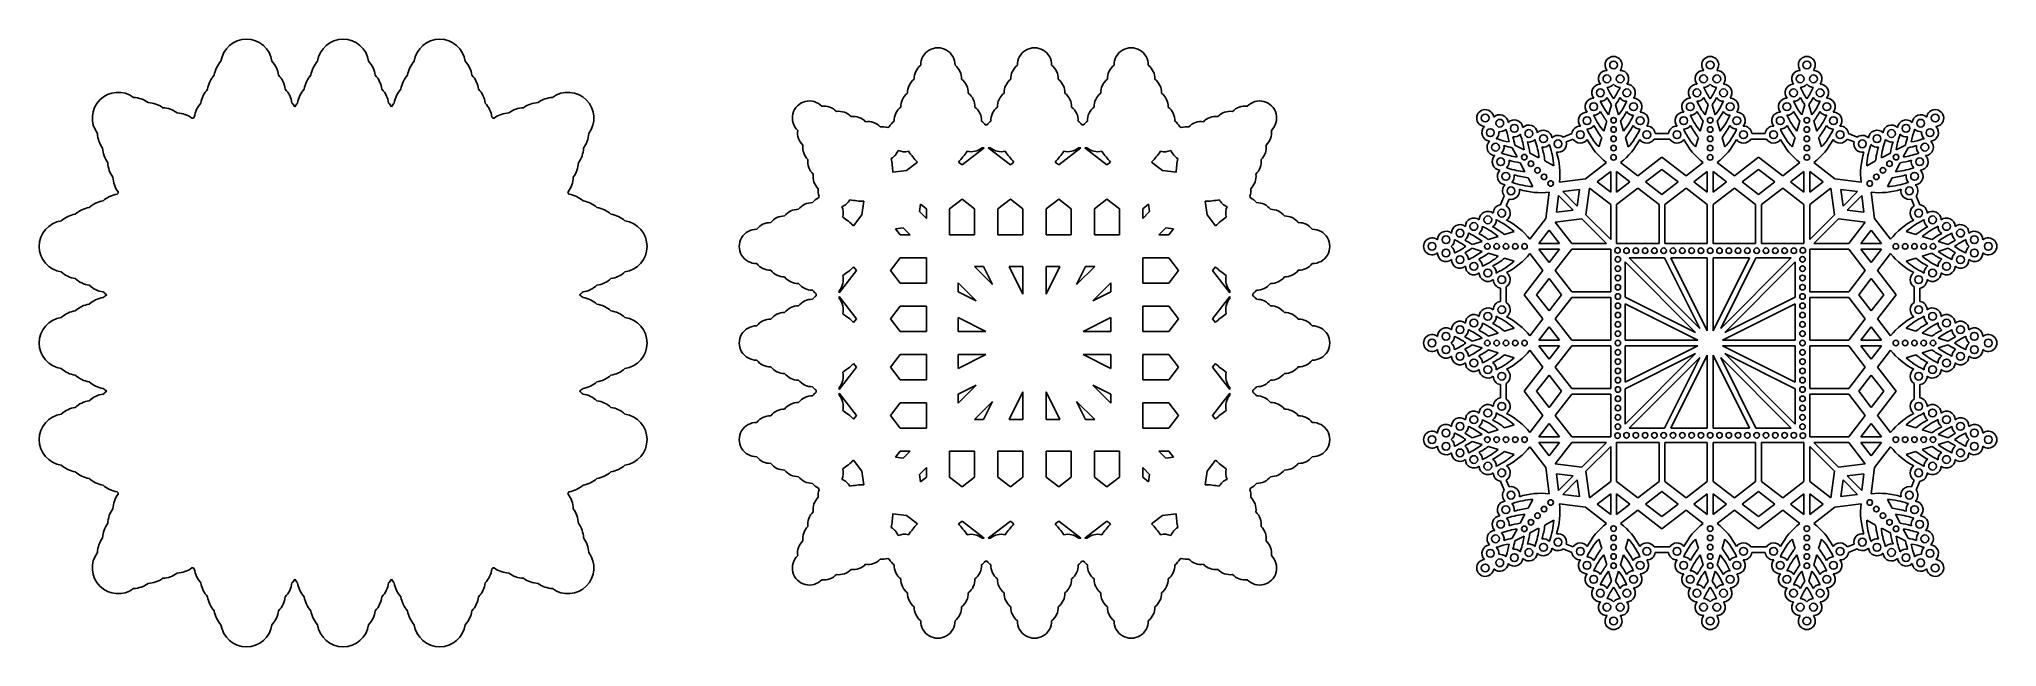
# Model space of a CAD drawing. Extents: x -355 to 325, y -219 to -8.
import ezdxf

# ---------------------------------------------------------------- set-up
doc = ezdxf.new("R2010")
doc.units = 0
doc.layers.get('0').update_dxf_attribs({"linetype": 'CONTINUOUS'})

msp = doc.modelspace()

# ---------------------------------------------------------------- linework, layer by layer
for p, q in [((191.247192, -30.471236), (190.187842, -33.938718)), ((192.568002, -30.471236), (193.627352, -33.938718)), ((224.785087, -30.471236), (223.725737, -33.938718)), ((226.105897, -30.471236), (227.165247, -33.938718)), ((258.322982, -30.471236), (257.263633, -33.938718)), ((259.643793, -30.471236), (260.703142, -33.938718)), ((-59.996216, -38.322143), (-59.457359, -38.098941)), ((-26.180683, -37.35286), (-25.474408, -37.35286)), ((8.063488, -37.35286), (7.357213, -37.35286)), ((41.879021, -38.322143), (41.340164, -38.098941)), ((174.406038, -41.611501), (177.444667, -40.35286)), ((189.519107, -36.127632), (188.482588, -39.520383)), ((194.296086, -36.127632), (195.332605, -39.520383)), ((206.370527, -40.35286), (210.982562, -40.35286)), ((223.057002, -36.127632), (222.020484, -39.520383)), ((227.833982, -36.127632), (228.870501, -39.520383)), ((239.908422, -40.35286), (244.520458, -40.35286)), ((256.594898, -36.127632), (255.558379, -39.520383)), ((261.371877, -36.127632), (262.408396, -39.520383)), ((273.446317, -40.35286), (276.484946, -41.611501)), ((-34.212019, -51.281777), (-26.485509, -45.311176)), ((-27.216011, -45.311176), (-26.485509, -45.311176)), ((-17.443071, -51.281777), (-25.169581, -45.311176)), ((-25.169581, -45.311176), (-24.439079, -45.311176)), ((-0.674123, -51.281777), (7.052386, -45.311176)), ((7.052386, -45.311176), (6.321884, -45.311176)), ((16.094824, -51.281777), (8.368315, -45.311176)), ((9.098816, -45.311176), (8.368315, -45.311176)), ((156.724862, -45.317951), (158.427669, -48.518904)), ((157.658816, -44.383997), (160.859769, -46.086803)), ((162.880432, -47.161732), (166.012399, -48.82784)), ((175.501874, -43.285142), (177.853236, -42.311176)), ((187.805309, -41.737263), (186.790676, -45.05838)), ((196.009884, -41.737263), (197.024518, -45.05838)), ((205.961957, -42.311176), (211.391132, -42.311176)), ((221.343205, -41.737263), (220.328571, -45.05838)), ((229.547779, -41.737263), (230.562413, -45.05838)), ((239.499853, -42.311176), (244.929027, -42.311176)), ((254.8811, -41.737263), (253.866466, -45.05838)), ((263.085675, -41.737263), (264.100309, -45.05838)), ((273.037748, -42.311176), (275.38911, -43.285142)), ((288.010552, -47.161732), (284.878585, -48.82784)), ((293.232168, -44.383997), (290.031215, -46.086803)), ((294.166122, -45.317951), (292.463316, -48.518904)), ((-58.250701, -53.840392), (-53.504705, -53.231977)), ((-49.718565, -50.306265), (-53.504705, -53.231977)), ((-35.474421, -50.306265), (-34.212019, -51.281777)), ((-16.180669, -50.306265), (-17.443071, -51.281777)), ((-1.936525, -50.306265), (-0.674123, -51.281777)), ((17.357226, -50.306265), (16.094824, -51.281777)), ((31.60137, -50.306265), (35.387511, -53.231977)), ((40.133506, -53.840392), (35.387511, -53.231977)), ((159.502598, -50.539567), (161.168706, -53.671534)), ((168.058878, -49.916503), (171.124717, -51.547432)), ((189.446512, -50.495853), (182.189024, -56.104021)), ((190.907597, -53.618525), (186.274179, -57.198963)), ((190.907597, -60.779402), (190.907597, -53.618525)), ((192.907597, -53.618525), (192.907597, -60.779402)), ((192.907597, -53.618525), (197.541015, -57.198963)), ((194.368682, -50.495853), (200.292071, -55.073106)), ((200.292071, -55.073106), (208.676544, -48.594068)), ((203.043127, -57.198963), (208.676544, -52.845783)), ((217.061018, -55.073106), (208.676544, -48.594068)), ((214.309962, -57.198963), (208.676544, -52.845783)), ((222.984407, -50.495853), (217.061018, -55.073106)), ((224.445492, -53.618525), (219.812074, -57.198963)), ((224.445492, -60.779402), (224.445492, -53.618525)), ((226.445492, -53.618525), (231.07891, -57.198963)), ((226.445492, -53.618525), (226.445492, -60.779402)), ((227.906577, -50.495853), (233.829966, -55.073106)), ((233.829966, -55.073106), (242.21444, -48.594068)), ((236.581022, -57.198963), (242.21444, -52.845783)), ((250.598914, -55.073106), (242.21444, -48.594068)), ((247.847858, -57.198963), (242.21444, -52.845783)), ((256.522302, -50.495853), (250.598914, -55.073106)), ((257.983388, -53.618525), (253.34997, -57.198963)), ((257.983388, -60.779402), (257.983388, -53.618525)), ((259.983388, -53.618525), (264.616805, -57.198963)), ((259.983388, -60.779402), (259.983388, -53.618525)), ((261.444473, -50.495853), (268.70196, -56.104021)), ((282.832106, -49.916503), (279.766267, -51.547432)), ((291.388387, -50.539567), (289.722279, -53.671534)), ((162.257368, -55.718013), (163.888298, -58.783852)), ((169.611131, -60.750766), (168.444886, -69.848158)), ((173.091632, -57.270266), (182.189024, -56.104021)), ((174.266551, -60.511472), (180.074624, -59.766903)), ((179.330055, -65.574976), (174.266551, -60.511472)), ((179.330055, -65.574976), (180.074624, -59.766903)), ((182.336472, -68.581393), (183.523123, -59.324821)), ((190.907597, -65.031116), (183.523123, -59.324821)), ((190.907597, -60.779402), (186.274179, -57.198963)), ((192.907597, -60.779402), (197.541015, -57.198963)), ((192.907597, -65.031116), (200.292071, -59.324821)), ((200.292071, -59.324821), (207.676544, -65.031116)), ((203.043127, -57.198963), (208.676544, -61.552144)), ((214.309962, -57.198963), (208.676544, -61.552144)), ((217.061018, -59.324821), (209.676544, -65.031116)), ((224.445492, -65.031116), (217.061018, -59.324821)), ((224.445492, -60.779402), (219.812074, -57.198963)), ((226.445492, -60.779402), (231.07891, -57.198963)), ((226.445492, -65.031116), (233.829966, -59.324821)), ((233.829966, -59.324821), (241.21444, -65.031116)), ((236.581022, -57.198963), (242.21444, -61.552144)), ((247.847858, -57.198963), (242.21444, -61.552144)), ((250.598914, -59.324821), (243.21444, -65.031116)), ((257.983388, -65.031116), (250.598914, -59.324821)), ((257.983388, -60.779402), (253.34997, -57.198963)), ((259.983388, -60.779402), (264.616805, -57.198963)), ((259.983388, -65.031116), (267.367861, -59.324821)), ((268.554513, -68.581393), (267.367861, -59.324821)), ((277.799353, -57.270266), (268.70196, -56.104021)), ((271.560929, -65.574976), (270.81636, -59.766903)), ((276.624433, -60.511472), (270.81636, -59.766903)), ((271.560929, -65.574976), (276.624433, -60.511472)), ((281.279853, -60.750766), (282.446098, -69.848158)), ((288.633616, -55.718013), (287.002686, -58.783852)), ((-84.064283, -62.705865), (-83.841081, -62.167008)), ((-68.322832, -63.912523), (-68.931247, -68.658519)), ((-49.004657, -67.501713), (-48.671253, -64.900964)), ((-49.004657, -67.501713), (-46.596493, -69.909877)), ((-46.596493, -66.504218), (-48.671253, -64.900964)), ((-46.596493, -69.909877), (-46.596493, -66.504218)), ((-38.596493, -66.504218), (-34.212019, -63.11615)), ((-38.596493, -66.504218), (-38.596493, -75.566731)), ((-34.212019, -63.11615), (-29.827545, -66.504218)), ((-29.827545, -75.566731), (-29.827545, -66.504218)), ((-17.443071, -63.11615), (-21.827545, -66.504218)), ((-21.827545, -75.566731), (-21.827545, -66.504218)), ((-13.058597, -66.504218), (-17.443071, -63.11615)), ((-13.058597, -66.504218), (-13.058597, -75.566731)), ((-5.058597, -66.504218), (-0.674123, -63.11615)), ((-5.058597, -66.504218), (-5.058597, -75.566731)), ((-0.674123, -63.11615), (3.71035, -66.504218)), ((3.71035, -75.566731), (3.71035, -66.504218)), ((16.094824, -63.11615), (11.71035, -66.504218)), ((11.71035, -75.566731), (11.71035, -66.504218)), ((20.479298, -66.504218), (16.094824, -63.11615)), ((20.479298, -66.504218), (20.479298, -75.566731)), ((28.479298, -66.504218), (30.554058, -64.900964)), ((28.479298, -69.909877), (28.479298, -66.504218)), ((30.887462, -67.501713), (28.479298, -69.909877)), ((30.887462, -67.501713), (30.554058, -64.900964)), ((50.205637, -63.912523), (50.814053, -68.658519)), ((65.947088, -62.705865), (65.723886, -62.167008)), ((152.693726, -65.103801), (153.952367, -62.065173)), ((154.652041, -65.512371), (155.626007, -63.161009)), ((172.852338, -61.925685), (172.107768, -67.733759)), ((177.915842, -66.98919), (172.107768, -67.733759)), ((177.915842, -66.98919), (172.852338, -61.925685)), ((190.907597, -77.152518), (190.907597, -65.031116)), ((192.907597, -65.031116), (192.907597, -78.566731)), ((207.676544, -78.566731), (207.676544, -65.031116)), ((209.676544, -65.031116), (209.676544, -78.566731)), ((224.445492, -65.031116), (224.445492, -78.566731)), ((226.445492, -65.031116), (226.445492, -78.566731)), ((241.21444, -78.566731), (241.21444, -65.031116)), ((243.21444, -65.031116), (243.21444, -78.566731)), ((257.983388, -65.031116), (257.983388, -78.566731)), ((259.983388, -65.031116), (259.983388, -77.152518)), ((272.975143, -66.98919), (278.038647, -61.925685)), ((272.975143, -66.98919), (278.783216, -67.733759)), ((278.038647, -61.925685), (278.783216, -67.733759)), ((296.238943, -65.512371), (295.264977, -63.161009)), ((298.197259, -65.103801), (296.938617, -62.065173)), ((-71.856958, -72.444659), (-68.931247, -68.658519)), ((-54.661511, -73.158567), (-57.26226, -73.491971)), ((-55.659005, -75.566731), (-57.26226, -73.491971)), ((-54.661511, -73.158567), (-52.253347, -75.566731)), ((36.544317, -73.158567), (34.136152, -75.566731)), ((36.544317, -73.158567), (39.145066, -73.491971)), ((37.541811, -75.566731), (39.145066, -73.491971)), ((53.739764, -72.444659), (50.814053, -68.658519)), ((154.078129, -75.464444), (157.399245, -74.44981)), ((162.836718, -77.105646), (168.444886, -69.848158)), ((165.959391, -78.566731), (169.539829, -73.933313)), ((173.120267, -78.566731), (169.539829, -73.933313)), ((180.922258, -69.995606), (171.665686, -71.182257)), ((177.371982, -78.566731), (171.665686, -71.182257)), ((180.922258, -69.995606), (189.493383, -78.566731)), ((182.336472, -68.581393), (190.907597, -77.152518)), ((268.554513, -68.581393), (259.983388, -77.152518)), ((269.968726, -69.995606), (261.397601, -78.566731)), ((269.968726, -69.995606), (279.225298, -71.182257)), ((273.519002, -78.566731), (279.225298, -71.182257)), ((277.770717, -78.566731), (281.351155, -73.933313)), ((284.931594, -78.566731), (281.351155, -73.933313)), ((288.054266, -77.105646), (282.446098, -69.848158)), ((296.812856, -75.464444), (293.491739, -74.44981)), ((-52.253347, -75.566731), (-55.659005, -75.566731)), ((-38.596493, -75.566731), (-29.827545, -75.566731)), ((-13.058597, -75.566731), (-21.827545, -75.566731)), ((-5.058597, -75.566731), (3.71035, -75.566731)), ((20.479298, -75.566731), (11.71035, -75.566731)), ((34.136152, -75.566731), (37.541811, -75.566731)), ((142.812102, -78.906326), (146.279583, -77.846976)), ((142.812102, -80.227136), (146.279583, -81.286486)), ((148.468497, -77.178241), (151.861249, -76.141723)), ((173.120267, -78.566731), (165.959391, -78.566731)), ((173.120267, -80.566731), (165.959391, -80.566731)), ((165.959391, -80.566731), (169.539829, -85.200149)), ((173.120267, -80.566731), (169.539829, -85.200149)), ((177.371982, -80.566731), (171.665686, -87.951205)), ((177.371982, -78.566731), (189.493383, -78.566731)), ((177.371982, -80.566731), (190.907597, -80.566731)), ((190.907597, -80.566731), (190.907597, -95.335679)), ((192.907597, -78.566731), (207.676544, -78.566731)), ((209.676544, -78.566731), (224.445492, -78.566731)), ((226.445492, -78.566731), (241.21444, -78.566731)), ((243.21444, -78.566731), (257.983388, -78.566731)), ((273.519002, -80.566731), (259.983388, -80.566731)), ((259.983388, -80.566731), (259.983388, -95.335679)), ((273.519002, -78.566731), (261.397601, -78.566731)), ((273.519002, -80.566731), (279.225298, -87.951205)), ((277.770717, -78.566731), (284.931594, -78.566731)), ((277.770717, -80.566731), (281.351155, -85.200149)), ((277.770717, -80.566731), (284.931594, -80.566731)), ((284.931594, -80.566731), (281.351155, -85.200149)), ((302.422487, -77.178241), (299.029736, -76.141723)), ((308.078883, -78.906326), (304.611401, -77.846976)), ((308.078883, -80.227136), (304.611401, -81.286486)), ((-70.881447, -87.951205), (-76.852048, -95.677715)), ((-71.856958, -86.688803), (-70.881447, -87.951205)), ((-55.659005, -83.566731), (-59.047074, -87.951205)), ((-59.047074, -87.951205), (-55.659005, -92.335679)), ((-55.659005, -83.566731), (-46.596493, -83.566731)), ((-46.596493, -83.566731), (-46.596493, -92.335679)), ((-29.939638, -86.566731), (-23.659723, -92.846646)), ((-29.939638, -86.566731), (-26.799681, -86.566731)), ((-23.659723, -92.846646), (-26.799681, -86.566731)), ((-13.058597, -96.160355), (-17.855409, -86.566731)), ((-17.855409, -86.566731), (-13.058597, -86.566731)), ((-13.058597, -86.566731), (-13.058597, -96.160355)), ((-5.058597, -96.160355), (-0.261786, -86.566731)), ((-5.058597, -86.566731), (-5.058597, -96.160355)), ((-0.261786, -86.566731), (-5.058597, -86.566731)), ((11.822444, -86.566731), (5.542529, -92.846646)), ((5.542529, -92.846646), (8.682486, -86.566731)), ((11.822444, -86.566731), (8.682486, -86.566731)), ((37.541811, -83.566731), (28.479298, -83.566731)), ((28.479298, -83.566731), (28.479298, -92.335679)), ((37.541811, -83.566731), (40.929879, -87.951205)), ((40.929879, -87.951205), (37.541811, -92.335679)), ((53.739764, -86.688803), (52.764252, -87.951205)), ((52.764252, -87.951205), (58.734854, -95.677715)), ((148.468497, -81.955221), (151.861249, -82.99174)), ((154.078129, -83.669018), (157.399245, -84.683652)), ((167.413972, -87.951205), (160.934934, -96.335679)), ((162.836718, -82.027816), (167.413972, -87.951205)), ((171.665686, -87.951205), (177.371982, -95.335679)), ((195.907597, -84.980945), (220.380997, -109.454345)), ((195.907597, -97.217645), (195.907597, -84.980945)), ((197.32181, -83.566731), (221.795211, -108.040131)), ((197.32181, -83.566731), (209.55851, -83.566731)), ((221.795211, -108.040131), (209.55851, -83.566731)), ((224.445492, -108.868559), (211.794578, -83.566731)), ((211.794578, -83.566731), (224.445492, -83.566731)), ((224.445492, -83.566731), (224.445492, -108.868559)), ((226.445492, -83.566731), (226.445492, -108.868559)), ((239.096406, -83.566731), (226.445492, -108.868559)), ((226.445492, -83.566731), (239.096406, -83.566731)), ((241.332474, -83.566731), (229.095774, -108.040131)), ((229.095774, -108.040131), (253.569174, -83.566731)), ((230.509987, -109.454345), (254.983388, -84.980945)), ((241.332474, -83.566731), (253.569174, -83.566731)), ((254.983388, -84.980945), (254.983388, -97.217645)), ((279.225298, -87.951205), (273.519002, -95.335679)), ((288.054266, -82.027816), (283.477013, -87.951205)), ((283.477013, -87.951205), (289.956051, -96.335679)), ((296.812856, -83.669018), (293.491739, -84.683652)), ((302.422487, -81.955221), (299.029736, -82.99174)), ((-76.852048, -94.947213), (-76.852048, -95.677715)), ((-46.596493, -92.335679), (-55.659005, -92.335679)), ((-35.596493, -92.223585), (-35.596493, -95.363543)), ((-35.596493, -92.223585), (-29.316578, -98.5035)), ((17.479298, -92.223585), (11.199383, -98.5035)), ((17.479298, -92.223585), (17.479298, -95.363543)), ((28.479298, -92.335679), (37.541811, -92.335679)), ((58.734854, -94.947213), (58.734854, -95.677715)), ((152.693726, -98.641697), (152.693726, -94.029661)), ((154.652041, -99.050266), (154.652041, -93.621092)), ((169.539829, -90.702261), (165.186648, -96.335679)), ((169.539829, -90.702261), (173.893009, -96.335679)), ((281.351155, -90.702261), (276.997975, -96.335679)), ((281.351155, -90.702261), (285.704336, -96.335679)), ((296.238943, -99.050266), (296.238943, -93.621092)), ((298.197259, -98.641697), (298.197259, -94.029661)), ((-84.810364, -95.982541), (-84.810364, -96.688816)), ((-70.881447, -104.720153), (-76.852048, -96.993643)), ((-76.852048, -96.993643), (-76.852048, -97.724145)), ((-59.047074, -104.720153), (-55.659005, -100.335679)), ((-46.596493, -100.335679), (-55.659005, -100.335679)), ((-46.596493, -109.104627), (-46.596493, -100.335679)), ((-29.316578, -98.5035), (-35.596493, -95.363543)), ((11.199383, -98.5035), (17.479298, -95.363543)), ((28.479298, -100.335679), (37.541811, -100.335679)), ((28.479298, -109.104627), (28.479298, -100.335679)), ((40.929879, -104.720153), (37.541811, -100.335679)), ((52.764252, -104.720153), (58.734854, -96.993643)), ((58.734854, -96.993643), (58.734854, -97.724145)), ((66.693169, -95.982541), (66.693169, -96.688816)), ((167.413972, -104.720153), (160.934934, -96.335679)), ((169.539829, -101.969097), (165.186648, -96.335679)), ((169.539829, -101.969097), (173.893009, -96.335679)), ((171.665686, -104.720153), (177.371982, -97.335679)), ((177.371982, -95.335679), (190.907597, -95.335679)), ((190.907597, -97.335679), (177.371982, -97.335679)), ((190.907597, -97.335679), (190.907597, -112.104627)), ((195.907597, -97.217645), (220.380997, -109.454345)), ((195.907597, -99.453713), (221.209424, -112.104627)), ((195.907597, -112.104627), (195.907597, -99.453713)), ((229.68156, -112.104627), (254.983388, -99.453713)), ((230.509987, -109.454345), (254.983388, -97.217645)), ((254.983388, -99.453713), (254.983388, -112.104627)), ((273.519002, -95.335679), (259.983388, -95.335679)), ((259.983388, -97.335679), (273.519002, -97.335679)), ((259.983388, -97.335679), (259.983388, -112.104627)), ((279.225298, -104.720153), (273.519002, -97.335679)), ((281.351155, -101.969097), (276.997975, -96.335679)), ((281.351155, -101.969097), (285.704336, -96.335679)), ((283.477013, -104.720153), (289.956051, -96.335679)), ((-71.856958, -105.982555), (-70.881447, -104.720153)), ((-55.659005, -109.104627), (-59.047074, -104.720153)), ((-35.596493, -104.307815), (-35.596493, -109.104627)), ((-26.002869, -109.104627), (-35.596493, -104.307815)), ((7.885675, -109.104627), (17.479298, -104.307815)), ((17.479298, -104.307815), (17.479298, -109.104627)), ((37.541811, -109.104627), (40.929879, -104.720153)), ((53.739764, -105.982555), (52.764252, -104.720153)), ((154.078129, -109.002339), (157.399245, -107.987705)), ((162.836718, -110.643541), (167.413972, -104.720153)), ((165.959391, -112.104627), (169.539829, -107.471209)), ((173.120267, -112.104627), (169.539829, -107.471209)), ((177.371982, -112.104627), (171.665686, -104.720153)), ((273.519002, -112.104627), (279.225298, -104.720153)), ((277.770717, -112.104627), (281.351155, -107.471209)), ((284.931594, -112.104627), (281.351155, -107.471209)), ((288.054266, -110.643541), (283.477013, -104.720153)), ((296.812856, -109.002339), (293.491739, -107.987705)), ((-55.659005, -109.104627), (-46.596493, -109.104627)), ((-35.596493, -109.104627), (-26.002869, -109.104627)), ((17.479298, -109.104627), (7.885675, -109.104627)), ((37.541811, -109.104627), (28.479298, -109.104627)), ((142.812102, -112.444221), (146.279583, -111.384872)), ((142.812102, -113.765032), (146.279583, -114.824381)), ((148.468497, -110.716137), (151.861249, -109.679618)), ((148.468497, -115.493116), (151.861249, -116.529635)), ((165.959391, -112.104627), (173.120267, -112.104627)), ((173.120267, -114.104627), (165.959391, -114.104627)), ((165.959391, -114.104627), (169.539829, -118.738044)), ((173.120267, -114.104627), (169.539829, -118.738044)), ((177.371982, -114.104627), (171.665686, -121.4891)), ((177.371982, -112.104627), (190.907597, -112.104627)), ((177.371982, -114.104627), (190.907597, -114.104627)), ((190.907597, -114.104627), (190.907597, -128.873574)), ((195.907597, -112.104627), (221.209424, -112.104627)), ((195.907597, -114.104627), (221.209424, -114.104627)), ((195.907597, -126.75554), (221.209424, -114.104627)), ((195.907597, -126.75554), (195.907597, -114.104627)), ((229.68156, -112.104627), (254.983388, -112.104627)), ((229.68156, -114.104627), (254.983388, -126.75554)), ((229.68156, -114.104627), (254.983388, -114.104627)), ((254.983388, -114.104627), (254.983388, -126.75554)), ((273.519002, -112.104627), (259.983388, -112.104627)), ((273.519002, -114.104627), (259.983388, -114.104627)), ((259.983388, -114.104627), (259.983388, -128.873574)), ((273.519002, -114.104627), (279.225298, -121.4891)), ((284.931594, -112.104627), (277.770717, -112.104627)), ((277.770717, -114.104627), (281.351155, -118.738044)), ((277.770717, -114.104627), (284.931594, -114.104627)), ((284.931594, -114.104627), (281.351155, -118.738044)), ((302.422487, -110.716137), (299.029736, -109.679618)), ((302.422487, -115.493116), (299.029736, -116.529635)), ((308.078883, -112.444221), (304.611401, -111.384872)), ((308.078883, -113.765032), (304.611401, -114.824381)), ((-70.881447, -121.4891), (-76.852048, -129.21561)), ((-71.856958, -120.226699), (-70.881447, -121.4891)), ((-55.659005, -117.104627), (-59.047074, -121.4891)), ((-59.047074, -121.4891), (-55.659005, -125.873574)), ((-55.659005, -117.104627), (-46.596493, -117.104627)), ((-46.596493, -117.104627), (-46.596493, -125.873574)), ((-26.002869, -117.104627), (-35.596493, -121.901438)), ((-35.596493, -117.104627), (-26.002869, -117.104627)), ((-35.596493, -121.901438), (-35.596493, -117.104627)), ((17.479298, -117.104627), (7.885675, -117.104627)), ((7.885675, -117.104627), (17.479298, -121.901438)), ((17.479298, -121.901438), (17.479298, -117.104627)), ((37.541811, -117.104627), (28.479298, -117.104627)), ((28.479298, -117.104627), (28.479298, -125.873574)), ((37.541811, -117.104627), (40.929879, -121.4891)), ((40.929879, -121.4891), (37.541811, -125.873574)), ((53.739764, -120.226699), (52.764252, -121.4891)), ((52.764252, -121.4891), (58.734854, -129.21561)), ((154.078129, -117.206914), (157.399245, -118.221548)), ((167.413972, -121.4891), (160.934934, -129.873574)), ((162.836718, -115.565712), (167.413972, -121.4891)), ((171.665686, -121.4891), (177.371982, -128.873574)), ((195.907597, -128.991608), (220.380997, -116.754908)), ((195.907597, -141.228308), (220.380997, -116.754908)), ((197.32181, -142.642522), (221.795211, -118.169122)), ((221.795211, -118.169122), (209.55851, -142.642522)), ((224.445492, -117.340695), (211.794578, -142.642522)), ((224.445492, -117.340695), (224.445492, -142.642522)), ((239.096406, -142.642522), (226.445492, -117.340695)), ((226.445492, -117.340695), (226.445492, -142.642522)), ((241.332474, -142.642522), (229.095774, -118.169122)), ((229.095774, -118.169122), (253.569174, -142.642522)), ((230.509987, -116.754908), (254.983388, -141.228308)), ((230.509987, -116.754908), (254.983388, -128.991608)), ((279.225298, -121.4891), (273.519002, -128.873574)), ((288.054266, -115.565712), (283.477013, -121.4891)), ((283.477013, -121.4891), (289.956051, -129.873574)), ((296.812856, -117.206914), (293.491739, -118.221548)), ((-76.852048, -129.21561), (-76.852048, -128.485108)), ((-46.596493, -125.873574), (-55.659005, -125.873574)), ((-29.316578, -127.705753), (-35.596493, -130.84571)), ((-35.596493, -133.985668), (-29.316578, -127.705753)), ((17.479298, -133.985668), (11.199383, -127.705753)), ((11.199383, -127.705753), (17.479298, -130.84571)), ((28.479298, -125.873574), (37.541811, -125.873574)), ((58.734854, -129.21561), (58.734854, -128.485108)), ((152.693726, -132.179592), (152.693726, -127.567556)), ((154.652041, -132.588161), (154.652041, -127.158987)), ((169.539829, -124.240156), (165.186648, -129.873574)), ((169.539829, -124.240156), (173.893009, -129.873574)), ((177.371982, -128.873574), (190.907597, -128.873574)), ((195.907597, -141.228308), (195.907597, -128.991608)), ((254.983388, -128.991608), (254.983388, -141.228308)), ((273.519002, -128.873574), (259.983388, -128.873574)), ((281.351155, -124.240156), (276.997975, -129.873574)), ((281.351155, -124.240156), (285.704336, -129.873574)), ((296.238943, -132.588161), (296.238943, -127.158987)), ((298.197259, -132.179592), (298.197259, -127.567556)), ((-84.810364, -130.226712), (-84.810364, -129.520437)), ((-70.881447, -138.258048), (-76.852048, -130.531539)), ((-76.852048, -131.26204), (-76.852048, -130.531539)), ((-59.047074, -138.258048), (-55.659005, -133.873574)), ((-46.596493, -133.873574), (-55.659005, -133.873574)), ((-46.596493, -142.642522), (-46.596493, -133.873574)), ((-35.596493, -133.985668), (-35.596493, -130.84571)), ((-29.939638, -139.642522), (-23.659723, -133.362607)), ((-23.659723, -133.362607), (-26.799681, -139.642522)), ((-13.058597, -130.048898), (-17.855409, -139.642522)), ((-13.058597, -139.642522), (-13.058597, -130.048898)), ((-5.058597, -139.642522), (-5.058597, -130.048898)), ((-5.058597, -130.048898), (-0.261786, -139.642522)), ((11.822444, -139.642522), (5.542529, -133.362607)), ((5.542529, -133.362607), (8.682486, -139.642522)), ((17.479298, -133.985668), (17.479298, -130.84571)), ((28.479298, -142.642522), (28.479298, -133.873574)), ((28.479298, -133.873574), (37.541811, -133.873574)), ((40.929879, -138.258048), (37.541811, -133.873574)), ((52.764252, -138.258048), (58.734854, -130.531539)), ((58.734854, -131.26204), (58.734854, -130.531539)), ((66.693169, -130.226712), (66.693169, -129.520437)), ((167.413972, -138.258048), (160.934934, -129.873574)), ((169.539829, -135.506992), (165.186648, -129.873574)), ((169.539829, -135.506992), (173.893009, -129.873574)), ((171.665686, -138.258048), (177.371982, -130.873574)), ((190.907597, -130.873574), (177.371982, -130.873574)), ((190.907597, -130.873574), (190.907597, -145.642522)), ((259.983388, -130.873574), (273.519002, -130.873574)), ((259.983388, -130.873574), (259.983388, -145.642522)), ((279.225298, -138.258048), (273.519002, -130.873574)), ((281.351155, -135.506992), (276.997975, -129.873574)), ((281.351155, -135.506992), (285.704336, -129.873574)), ((283.477013, -138.258048), (289.956051, -129.873574)), ((-71.856958, -139.52045), (-70.881447, -138.258048)), ((-55.659005, -142.642522), (-59.047074, -138.258048)), ((-55.659005, -142.642522), (-46.596493, -142.642522)), ((-29.939638, -139.642522), (-26.799681, -139.642522)), ((-17.855409, -139.642522), (-13.058597, -139.642522)), ((-0.261786, -139.642522), (-5.058597, -139.642522)), ((11.822444, -139.642522), (8.682486, -139.642522)), ((37.541811, -142.642522), (28.479298, -142.642522)), ((37.541811, -142.642522), (40.929879, -138.258048)), ((53.739764, -139.52045), (52.764252, -138.258048)), ((154.078129, -142.540235), (157.399245, -141.525601)), ((162.836718, -144.181437), (167.413972, -138.258048)), ((165.959391, -145.642522), (169.539829, -141.009104)), ((173.120267, -145.642522), (169.539829, -141.009104)), ((177.371982, -145.642522), (171.665686, -138.258048)), ((209.55851, -142.642522), (197.32181, -142.642522)), ((224.445492, -142.642522), (211.794578, -142.642522)), ((239.096406, -142.642522), (226.445492, -142.642522)), ((253.569174, -142.642522), (241.332474, -142.642522)), ((273.519002, -145.642522), (279.225298, -138.258048)), ((277.770717, -145.642522), (281.351155, -141.009104)), ((284.931594, -145.642522), (281.351155, -141.009104)), ((288.054266, -144.181437), (283.477013, -138.258048)), ((296.812856, -142.540235), (293.491739, -141.525601)), ((142.812102, -145.982117), (146.279583, -144.922767)), ((142.812102, -147.302927), (146.279583, -148.362277)), ((148.468497, -144.254032), (151.861249, -143.217513)), ((148.468497, -149.031012), (151.861249, -150.067531)), ((162.836718, -149.103607), (168.444886, -156.361095)), ((165.959391, -145.642522), (173.120267, -145.642522)), ((165.959391, -147.642522), (169.539829, -152.27594)), ((173.120267, -147.642522), (165.959391, -147.642522)), ((173.120267, -147.642522), (169.539829, -152.27594)), ((177.371982, -147.642522), (171.665686, -155.026996)), ((177.371982, -145.642522), (190.907597, -145.642522)), ((189.493383, -147.642522), (177.371982, -147.642522)), ((180.922258, -156.213647), (189.493383, -147.642522)), ((182.336472, -157.627861), (190.907597, -149.056736)), ((190.907597, -149.056736), (190.907597, -161.178137)), ((192.907597, -161.178137), (192.907597, -147.642522)), ((192.907597, -147.642522), (207.676544, -147.642522)), ((207.676544, -147.642522), (207.676544, -161.178137)), ((209.676544, -161.178137), (209.676544, -147.642522)), ((209.676544, -147.642522), (224.445492, -147.642522)), ((224.445492, -161.178137), (224.445492, -147.642522)), ((226.445492, -161.178137), (226.445492, -147.642522)), ((226.445492, -147.642522), (241.21444, -147.642522)), ((241.21444, -147.642522), (241.21444, -161.178137)), ((243.21444, -161.178137), (243.21444, -147.642522)), ((243.21444, -147.642522), (257.983388, -147.642522)), ((257.983388, -161.178137), (257.983388, -147.642522)), ((273.519002, -145.642522), (259.983388, -145.642522)), ((259.983388, -161.178137), (259.983388, -149.056736)), ((268.554513, -157.627861), (259.983388, -149.056736)), ((261.397601, -147.642522), (273.519002, -147.642522)), ((269.968726, -156.213647), (261.397601, -147.642522)), ((273.519002, -147.642522), (279.225298, -155.026996)), ((284.931594, -145.642522), (277.770717, -145.642522)), ((277.770717, -147.642522), (281.351155, -152.27594)), ((277.770717, -147.642522), (284.931594, -147.642522)), ((284.931594, -147.642522), (281.351155, -152.27594)), ((288.054266, -149.103607), (282.446098, -156.361095)), ((302.422487, -144.254032), (299.029736, -143.217513)), ((302.422487, -149.031012), (299.029736, -150.067531)), ((308.078883, -145.982117), (304.611401, -144.922767)), ((308.078883, -147.302927), (304.611401, -148.362277)), ((-71.856958, -153.764594), (-68.931247, -157.550734)), ((-55.659005, -150.642522), (-57.26226, -152.717282)), ((-54.661511, -153.050686), (-57.26226, -152.717282)), ((-52.253347, -150.642522), (-55.659005, -150.642522)), ((-54.661511, -153.050686), (-52.253347, -150.642522)), ((-38.596493, -150.642522), (-29.827545, -150.642522)), ((-38.596493, -159.705035), (-38.596493, -150.642522)), ((-29.827545, -150.642522), (-29.827545, -159.705035)), ((-13.058597, -150.642522), (-21.827545, -150.642522)), ((-21.827545, -150.642522), (-21.827545, -159.705035)), ((-13.058597, -159.705035), (-13.058597, -150.642522)), ((-5.058597, -159.705035), (-5.058597, -150.642522)), ((-5.058597, -150.642522), (3.71035, -150.642522)), ((3.71035, -150.642522), (3.71035, -159.705035)), ((11.71035, -150.642522), (11.71035, -159.705035)), ((20.479298, -150.642522), (11.71035, -150.642522)), ((20.479298, -159.705035), (20.479298, -150.642522)), ((36.544317, -153.050686), (34.136152, -150.642522)), ((34.136152, -150.642522), (37.541811, -150.642522)), ((36.544317, -153.050686), (39.145066, -152.717282)), ((37.541811, -150.642522), (39.145066, -152.717282)), ((53.739764, -153.764594), (50.814053, -157.550734)), ((154.078129, -150.744809), (157.399245, -151.759443)), ((180.922258, -156.213647), (171.665686, -155.026996)), ((269.968726, -156.213647), (279.225298, -155.026996)), ((296.812856, -150.744809), (293.491739, -151.759443)), ((-68.322832, -162.29673), (-68.931247, -157.550734)), ((-49.004657, -158.70754), (-46.596493, -156.299376)), ((-49.004657, -158.70754), (-48.671253, -161.308289)), ((-46.596493, -159.705035), (-48.671253, -161.308289)), ((-46.596493, -156.299376), (-46.596493, -159.705035)), ((-38.596493, -159.705035), (-34.212019, -163.093103)), ((-34.212019, -163.093103), (-29.827545, -159.705035)), ((-17.443071, -163.093103), (-21.827545, -159.705035)), ((-13.058597, -159.705035), (-17.443071, -163.093103)), ((-5.058597, -159.705035), (-0.674123, -163.093103)), ((-0.674123, -163.093103), (3.71035, -159.705035)), ((16.094824, -163.093103), (11.71035, -159.705035)), ((20.479298, -159.705035), (16.094824, -163.093103)), ((30.887462, -158.70754), (28.479298, -156.299376)), ((28.479298, -156.299376), (28.479298, -159.705035)), ((28.479298, -159.705035), (30.554058, -161.308289)), ((30.887462, -158.70754), (30.554058, -161.308289)), ((50.205637, -162.29673), (50.814053, -157.550734)), ((152.693726, -161.105452), (153.952367, -164.14408)), ((154.652041, -160.696882), (155.626007, -163.048244)), ((169.611131, -165.458487), (168.444886, -156.361095)), ((172.852338, -164.283568), (172.107768, -158.475494)), ((177.915842, -159.220063), (172.107768, -158.475494)), ((177.915842, -159.220063), (172.852338, -164.283568)), ((179.330055, -160.634277), (174.266551, -165.697781)), ((179.330055, -160.634277), (180.074624, -166.44235)), ((182.336472, -157.627861), (183.523123, -166.884432)), ((190.907597, -161.178137), (183.523123, -166.884432)), ((192.907597, -161.178137), (200.292071, -166.884432)), ((200.292071, -166.884432), (207.676544, -161.178137)), ((217.061018, -166.884432), (209.676544, -161.178137)), ((224.445492, -161.178137), (217.061018, -166.884432)), ((226.445492, -161.178137), (233.829966, -166.884432)), ((233.829966, -166.884432), (241.21444, -161.178137)), ((250.598914, -166.884432), (243.21444, -161.178137)), ((257.983388, -161.178137), (250.598914, -166.884432)), ((259.983388, -161.178137), (267.367861, -166.884432)), ((268.554513, -157.627861), (267.367861, -166.884432)), ((271.560929, -160.634277), (270.81636, -166.44235)), ((271.560929, -160.634277), (276.624433, -165.697781)), ((272.975143, -159.220063), (278.783216, -158.475494)), ((272.975143, -159.220063), (278.038647, -164.283568)), ((278.038647, -164.283568), (278.783216, -158.475494)), ((281.279853, -165.458487), (282.446098, -156.361095)), ((296.238943, -160.696882), (295.264977, -163.048244)), ((298.197259, -161.105452), (296.938617, -164.14408)), ((-84.064283, -163.503388), (-83.841081, -164.042245)), ((65.947088, -163.503388), (65.723886, -164.042245)), ((162.257368, -170.49124), (163.888298, -167.425402)), ((173.091632, -168.938987), (182.189024, -170.105232)), ((174.266551, -165.697781), (180.074624, -166.44235)), ((190.907597, -165.429852), (186.274179, -169.01029)), ((190.907597, -172.590728), (186.274179, -169.01029)), ((190.907597, -165.429852), (190.907597, -172.590728)), ((192.907597, -172.590728), (192.907597, -165.429852)), ((192.907597, -165.429852), (197.541015, -169.01029)), ((192.907597, -172.590728), (197.541015, -169.01029)), ((203.043127, -169.01029), (208.676544, -164.657109)), ((203.043127, -169.01029), (208.676544, -173.36347)), ((214.309962, -169.01029), (208.676544, -164.657109)), ((214.309962, -169.01029), (208.676544, -173.36347)), ((224.445492, -165.429852), (219.812074, -169.01029)), ((224.445492, -172.590728), (219.812074, -169.01029)), ((224.445492, -165.429852), (224.445492, -172.590728)), ((226.445492, -172.590728), (226.445492, -165.429852)), ((226.445492, -165.429852), (231.07891, -169.01029)), ((226.445492, -172.590728), (231.07891, -169.01029)), ((236.581022, -169.01029), (242.21444, -164.657109)), ((236.581022, -169.01029), (242.21444, -173.36347)), ((247.847858, -169.01029), (242.21444, -164.657109)), ((247.847858, -169.01029), (242.21444, -173.36347)), ((257.983388, -165.429852), (253.34997, -169.01029)), ((257.983388, -172.590728), (253.34997, -169.01029)), ((257.983388, -165.429852), (257.983388, -172.590728)), ((259.983388, -165.429852), (259.983388, -172.590728)), ((259.983388, -165.429852), (264.616805, -169.01029)), ((259.983388, -172.590728), (264.616805, -169.01029)), ((277.799353, -168.938987), (268.70196, -170.105232)), ((276.624433, -165.697781), (270.81636, -166.44235)), ((288.633616, -170.49124), (287.002686, -167.425402)), ((-58.250701, -172.368861), (-53.504705, -172.977277)), ((-49.718565, -175.902988), (-53.504705, -172.977277)), ((-35.474421, -175.902988), (-34.212019, -174.927476)), ((-34.212019, -174.927476), (-26.485509, -180.898077)), ((-17.443071, -174.927476), (-25.169581, -180.898077)), ((-16.180669, -175.902988), (-17.443071, -174.927476)), ((-1.936525, -175.902988), (-0.674123, -174.927476)), ((-0.674123, -174.927476), (7.052386, -180.898077)), ((16.094824, -174.927476), (8.368315, -180.898077)), ((17.357226, -175.902988), (16.094824, -174.927476)), ((31.60137, -175.902988), (35.387511, -172.977277)), ((40.133506, -172.368861), (35.387511, -172.977277)), ((159.502598, -175.669686), (161.168706, -172.537719)), ((168.058878, -176.292751), (171.124717, -174.661821)), ((189.446512, -175.7134), (182.189024, -170.105232)), ((194.368682, -175.7134), (200.292071, -171.136147)), ((200.292071, -171.136147), (208.676544, -177.615185)), ((217.061018, -171.136147), (208.676544, -177.615185)), ((222.984407, -175.7134), (217.061018, -171.136147)), ((227.906577, -175.7134), (233.829966, -171.136147)), ((233.829966, -171.136147), (242.21444, -177.615185)), ((250.598914, -171.136147), (242.21444, -177.615185)), ((256.522302, -175.7134), (250.598914, -171.136147)), ((261.444473, -175.7134), (268.70196, -170.105232)), ((282.832106, -176.292751), (279.766267, -174.661821)), ((291.388387, -175.669686), (289.722279, -172.537719)), ((-27.216011, -180.898077), (-26.485509, -180.898077)), ((-25.169581, -180.898077), (-24.439079, -180.898077)), ((7.052386, -180.898077), (6.321884, -180.898077)), ((9.098816, -180.898077), (8.368315, -180.898077)), ((156.724862, -180.891303), (158.427669, -177.690349)), ((157.658816, -181.825256), (160.859769, -180.12245)), ((162.880432, -179.047521), (166.012399, -177.381413)), ((175.501874, -182.924111), (177.853236, -183.898077)), ((187.805309, -184.47199), (186.790676, -181.150873)), ((196.009884, -184.47199), (197.024518, -181.150873)), ((221.343205, -184.47199), (220.328571, -181.150873)), ((229.547779, -184.47199), (230.562413, -181.150873)), ((254.8811, -184.47199), (253.866466, -181.150873)), ((263.085675, -184.47199), (264.100309, -181.150873)), ((273.037748, -183.898077), (275.38911, -182.924111)), ((288.010552, -179.047521), (284.878585, -177.381413)), ((293.232168, -181.825256), (290.031215, -180.12245)), ((294.166122, -180.891303), (292.463316, -177.690349)), ((-59.996216, -187.88711), (-59.457359, -188.110312)), ((-26.180683, -188.856393), (-25.474408, -188.856393)), ((8.063488, -188.856393), (7.357213, -188.856393)), ((41.879021, -187.88711), (41.340164, -188.110312)), ((174.406038, -184.597752), (177.444667, -185.856393)), ((189.519107, -190.081621), (188.482588, -186.68887)), ((194.296086, -190.081621), (195.332605, -186.68887)), ((205.961957, -183.898077), (211.391132, -183.898077)), ((206.370527, -185.856393), (210.982562, -185.856393)), ((223.057002, -190.081621), (222.020484, -186.68887)), ((227.833982, -190.081621), (228.870501, -186.68887)), ((239.499853, -183.898077), (244.929027, -183.898077)), ((239.908422, -185.856393), (244.520458, -185.856393)), ((256.594898, -190.081621), (255.558379, -186.68887)), ((261.371877, -190.081621), (262.408396, -186.68887)), ((273.446317, -185.856393), (276.484946, -184.597752)), ((191.247192, -195.738017), (190.187842, -192.270536)), ((192.568002, -195.738017), (193.627352, -192.270536)), ((224.785087, -195.738017), (223.725737, -192.270536)), ((226.105897, -195.738017), (227.165247, -192.270536)), ((258.322982, -195.738017), (257.263633, -192.270536)), ((259.643793, -195.738017), (260.703142, -192.270536))]:
    msp.add_line(p, q)
for centre, radius in [((189.599009, -21.409281), 1.348993), ((191.907597, -16.570243), 1.348993), ((194.216185, -21.409281), 1.348993), ((223.136904, -21.409281), 1.348993), ((225.445492, -16.570243), 1.348993), ((227.75408, -21.409281), 1.348993), ((256.6748, -21.409281), 1.348993), ((258.983388, -16.570243), 1.348993), ((261.291976, -21.409281), 1.348993), ((187.290421, -26.248319), 1.348993), ((196.524773, -26.248319), 1.348993), ((220.828316, -26.248319), 1.348993), ((230.062668, -26.248319), 1.348993), ((254.366212, -26.248319), 1.348993), ((263.600563, -26.248319), 1.348993), ((147.362353, -35.021487), 1.348993), ((184.981833, -31.087357), 1.348993), ((198.833361, -31.087357), 1.348993), ((218.519728, -31.087357), 1.348993), ((232.371256, -31.087357), 1.348993), ((252.057624, -31.087357), 1.348993), ((265.909151, -31.087357), 1.348993), ((303.528631, -35.021487), 1.348993), ((149.151651, -40.075622), 1.348993), ((152.416488, -36.810786), 1.348993), ((157.470622, -38.600084), 1.348993), ((162.524757, -40.389382), 1.348993), ((180.364657, -40.765432), 1.348993), ((182.673245, -35.926394), 1.348993), ((191.907597, -35.767707), 0.96), ((191.907597, -38.994526), 0.96), ((201.141949, -35.926394), 1.348993), ((203.450537, -40.765432), 1.348993), ((213.902552, -40.765432), 1.348993), ((216.21114, -35.926394), 1.348993), ((225.445492, -35.767707), 0.96), ((225.445492, -38.994526), 0.96), ((234.679844, -35.926394), 1.348993), ((236.988432, -40.765432), 1.348993), ((247.440448, -40.765432), 1.348993), ((249.749036, -35.926394), 1.348993), ((258.983388, -35.767707), 0.96), ((258.983388, -38.994526), 0.96), ((268.217739, -35.926394), 1.348993), ((270.526327, -40.765432), 1.348993), ((288.366227, -40.389382), 1.348993), ((293.420362, -38.600084), 1.348993), ((298.474497, -36.810786), 1.348993), ((301.739333, -40.075622), 1.348993), ((150.940949, -45.129757), 1.348993), ((167.578891, -42.17868), 1.348993), ((172.633026, -43.967978), 1.348993), ((191.907597, -42.221345), 0.96), ((191.907597, -45.448164), 0.96), ((225.445492, -42.221345), 0.96), ((225.445492, -45.448164), 0.96), ((258.983388, -42.221345), 0.96), ((258.983388, -45.448164), 0.96), ((278.257958, -43.967978), 1.348993), ((283.312093, -42.17868), 1.348993), ((299.950035, -45.129757), 1.348993), ((152.730248, -50.183891), 1.348993), ((154.519546, -55.238026), 1.348993), ((160.93701, -48.596144), 0.96), ((163.218715, -50.87785), 0.96), ((165.500421, -53.159555), 0.96), ((191.907597, -48.674983), 0.96), ((225.445492, -48.674983), 0.96), ((258.983388, -48.674983), 0.96), ((285.390563, -53.159555), 0.96), ((287.672269, -50.87785), 0.96), ((289.953974, -48.596144), 0.96), ((296.371438, -55.238026), 1.348993), ((298.160737, -50.183891), 1.348993), ((156.308844, -60.29216), 1.348993), ((167.782127, -55.441261), 0.96), ((170.063832, -57.722967), 0.96), ((280.827152, -57.722967), 0.96), ((283.108858, -55.441261), 0.96), ((294.58214, -60.29216), 1.348993), ((153.106298, -68.023791), 1.348993), ((297.784687, -68.023791), 1.348993), ((138.589184, -74.949555), 1.348993), ((143.428222, -72.640967), 1.348993), ((148.26726, -70.332379), 1.348993), ((302.623724, -70.332379), 1.348993), ((307.462762, -72.640967), 1.348993), ((312.3018, -74.949555), 1.348993), ((128.911109, -79.566731), 1.348993), ((133.750147, -77.258143), 1.348993), ((133.750147, -81.875319), 1.348993), ((148.108573, -79.566731), 0.96), ((151.335392, -79.566731), 0.96), ((154.562211, -79.566731), 0.96), ((157.78903, -79.566731), 0.96), ((161.015849, -79.566731), 0.96), ((193.292449, -80.951584), 0.96), ((196.404121, -81.066731), 0.96), ((199.63094, -81.066731), 0.96), ((202.857759, -81.066731), 0.96), ((206.084578, -81.066731), 0.96), ((209.311397, -81.066731), 0.96), ((212.538216, -81.066731), 0.96), ((215.765035, -81.066731), 0.96), ((218.991854, -81.066731), 0.96), ((222.218673, -81.066731), 0.96), ((225.445492, -81.066731), 0.96), ((228.672311, -81.066731), 0.96), ((231.89913, -81.066731), 0.96), ((235.125949, -81.066731), 0.96), ((238.352768, -81.066731), 0.96), ((241.579587, -81.066731), 0.96), ((244.806406, -81.066731), 0.96), ((248.033225, -81.066731), 0.96), ((251.260044, -81.066731), 0.96), ((254.486863, -81.066731), 0.96), ((257.598535, -80.951584), 0.96), ((289.875136, -79.566731), 0.96), ((293.101955, -79.566731), 0.96), ((296.328774, -79.566731), 0.96), ((299.555593, -79.566731), 0.96), ((302.782412, -79.566731), 0.96), ((317.140838, -77.258143), 1.348993), ((317.140838, -81.875319), 1.348993), ((321.979875, -79.566731), 1.348993), ((138.589184, -84.183907), 1.348993), ((143.428222, -86.492495), 1.348993), ((148.26726, -88.801083), 1.348993), ((193.407597, -84.063256), 0.96), ((193.407597, -87.290075), 0.96), ((257.483388, -84.063256), 0.96), ((257.483388, -87.290075), 0.96), ((302.623724, -88.801083), 1.348993), ((307.462762, -86.492495), 1.348993), ((312.3018, -84.183907), 1.348993), ((153.106298, -91.109671), 1.348993), ((193.407597, -90.516894), 0.96), ((193.407597, -93.743713), 0.96), ((257.483388, -90.516894), 0.96), ((257.483388, -93.743713), 0.96), ((297.784687, -91.109671), 1.348993), ((153.106298, -101.561687), 1.348993), ((193.407597, -96.970532), 0.96), ((193.407597, -100.197351), 0.96), ((257.483388, -96.970532), 0.96), ((257.483388, -100.197351), 0.96), ((297.784687, -101.561687), 1.348993), ((138.589184, -108.487451), 1.348993), ((143.428222, -106.178863), 1.348993), ((148.26726, -103.870275), 1.348993), ((193.407597, -103.42417), 0.96), ((193.407597, -106.650989), 0.96), ((257.483388, -103.42417), 0.96), ((257.483388, -106.650989), 0.96), ((302.623724, -103.870275), 1.348993), ((307.462762, -106.178863), 1.348993), ((312.3018, -108.487451), 1.348993), ((128.911109, -113.104627), 1.348993), ((133.750147, -110.796039), 1.348993), ((133.750147, -115.413215), 1.348993), ((148.108573, -113.104627), 0.96), ((151.335392, -113.104627), 0.96), ((154.562211, -113.104627), 0.96), ((157.78903, -113.104627), 0.96), ((161.015849, -113.104627), 0.96), ((193.407597, -109.877808), 0.96), ((193.407597, -113.104627), 0.96), ((193.407597, -116.331446), 0.96), ((257.483388, -109.877808), 0.96), ((257.483388, -113.104627), 0.96), ((257.483388, -116.331446), 0.96), ((289.875136, -113.104627), 0.96), ((293.101955, -113.104627), 0.96), ((296.328774, -113.104627), 0.96), ((299.555593, -113.104627), 0.96), ((302.782412, -113.104627), 0.96), ((317.140838, -110.796039), 1.348993), ((317.140838, -115.413215), 1.348993), ((321.979875, -113.104627), 1.348993), ((138.589184, -117.721802), 1.348993), ((143.428222, -120.03039), 1.348993), ((148.26726, -122.338978), 1.348993), ((193.407597, -119.558265), 0.96), ((193.407597, -122.785084), 0.96), ((257.483388, -119.558265), 0.96), ((257.483388, -122.785084), 0.96), ((302.623724, -122.338978), 1.348993), ((307.462762, -120.03039), 1.348993), ((312.3018, -117.721802), 1.348993), ((153.106298, -124.647566), 1.348993), ((193.407597, -126.011903), 0.96), ((193.407597, -129.238722), 0.96), ((257.483388, -126.011903), 0.96), ((257.483388, -129.238722), 0.96), ((297.784687, -124.647566), 1.348993), ((153.106298, -135.099582), 1.348993), ((193.407597, -132.465541), 0.96), ((193.407597, -135.69236), 0.96), ((257.483388, -132.465541), 0.96), ((257.483388, -135.69236), 0.96), ((297.784687, -135.099582), 1.348993), ((138.589184, -142.025346), 1.348993), ((143.428222, -139.716758), 1.348993), ((148.26726, -137.40817), 1.348993), ((193.407597, -138.919179), 0.96), ((193.407597, -142.145998), 0.96), ((257.483388, -138.919179), 0.96), ((257.483388, -142.145998), 0.96), ((302.623724, -137.40817), 1.348993), ((307.462762, -139.716758), 1.348993), ((312.3018, -142.025346), 1.348993), ((128.911109, -146.642522), 1.348993), ((133.750147, -144.333934), 1.348993), ((133.750147, -148.95111), 1.348993), ((148.108573, -146.642522), 0.96), ((151.335392, -146.642522), 0.96), ((154.562211, -146.642522), 0.96), ((157.78903, -146.642522), 0.96), ((161.015849, -146.642522), 0.96), ((193.292449, -145.257669), 0.96), ((196.404121, -145.142522), 0.96), ((199.63094, -145.142522), 0.96), ((202.857759, -145.142522), 0.96), ((206.084578, -145.142522), 0.96), ((209.311397, -145.142522), 0.96), ((212.538216, -145.142522), 0.96), ((215.765035, -145.142522), 0.96), ((218.991854, -145.142522), 0.96), ((222.218673, -145.142522), 0.96), ((225.445492, -145.142522), 0.96), ((228.672311, -145.142522), 0.96), ((231.89913, -145.142522), 0.96), ((235.125949, -145.142522), 0.96), ((238.352768, -145.142522), 0.96), ((241.579587, -145.142522), 0.96), ((244.806406, -145.142522), 0.96), ((248.033225, -145.142522), 0.96), ((251.260044, -145.142522), 0.96), ((254.486863, -145.142522), 0.96), ((257.598535, -145.257669), 0.96), ((289.875136, -146.642522), 0.96), ((293.101955, -146.642522), 0.96), ((296.328774, -146.642522), 0.96), ((299.555593, -146.642522), 0.96), ((302.782412, -146.642522), 0.96), ((317.140838, -144.333934), 1.348993), ((317.140838, -148.95111), 1.348993), ((321.979875, -146.642522), 1.348993), ((138.589184, -151.259698), 1.348993), ((143.428222, -153.568286), 1.348993), ((148.26726, -155.876874), 1.348993), ((302.623724, -155.876874), 1.348993), ((307.462762, -153.568286), 1.348993), ((312.3018, -151.259698), 1.348993), ((153.106298, -158.185462), 1.348993), ((297.784687, -158.185462), 1.348993), ((154.519546, -170.971227), 1.348993), ((156.308844, -165.917093), 1.348993), ((167.782127, -170.767992), 0.96), ((170.063832, -168.486286), 0.96), ((280.827152, -168.486286), 0.96), ((283.108858, -170.767992), 0.96), ((294.58214, -165.917093), 1.348993), ((296.371438, -170.971227), 1.348993), ((152.730248, -176.025362), 1.348993), ((163.218715, -175.331403), 0.96), ((165.500421, -173.049698), 0.96), ((191.907597, -177.53427), 0.96), ((225.445492, -177.53427), 0.96), ((258.983388, -177.53427), 0.96), ((285.390563, -173.049698), 0.96), ((287.672269, -175.331403), 0.96), ((298.160737, -176.025362), 1.348993), ((150.940949, -181.079496), 1.348993), ((160.93701, -177.613109), 0.96), ((167.578891, -184.030573), 1.348993), ((172.633026, -182.241275), 1.348993), ((191.907597, -180.761089), 0.96), ((191.907597, -183.987908), 0.96), ((225.445492, -180.761089), 0.96), ((225.445492, -183.987908), 0.96), ((258.983388, -180.761089), 0.96), ((258.983388, -183.987908), 0.96), ((278.257958, -182.241275), 1.348993), ((283.312093, -184.030573), 1.348993), ((289.953974, -177.613109), 0.96), ((299.950035, -181.079496), 1.348993), ((147.362353, -191.187766), 1.348993), ((149.151651, -186.133631), 1.348993), ((152.416488, -189.398467), 1.348993), ((157.470622, -187.609169), 1.348993), ((162.524757, -185.819871), 1.348993), ((180.364657, -185.443821), 1.348993), ((182.673245, -190.282859), 1.348993), ((191.907597, -187.214727), 0.96), ((191.907597, -190.441546), 0.96), ((201.141949, -190.282859), 1.348993), ((203.450537, -185.443821), 1.348993), ((213.902552, -185.443821), 1.348993), ((216.21114, -190.282859), 1.348993), ((225.445492, -187.214727), 0.96), ((225.445492, -190.441546), 0.96), ((234.679844, -190.282859), 1.348993), ((236.988432, -185.443821), 1.348993), ((247.440448, -185.443821), 1.348993), ((249.749036, -190.282859), 1.348993), ((258.983388, -187.214727), 0.96), ((258.983388, -190.441546), 0.96), ((268.217739, -190.282859), 1.348993), ((270.526327, -185.443821), 1.348993), ((288.366227, -185.819871), 1.348993), ((293.420362, -187.609169), 1.348993), ((298.474497, -189.398467), 1.348993), ((301.739333, -186.133631), 1.348993), ((303.528631, -191.187766), 1.348993), ((184.981833, -195.121897), 1.348993), ((198.833361, -195.121897), 1.348993), ((218.519728, -195.121897), 1.348993), ((232.371256, -195.121897), 1.348993), ((252.057624, -195.121897), 1.348993), ((265.909151, -195.121897), 1.348993), ((187.290421, -199.960934), 1.348993), ((189.599009, -204.799972), 1.348993), ((194.216185, -204.799972), 1.348993), ((196.524773, -199.960934), 1.348993), ((220.828316, -199.960934), 1.348993), ((223.136904, -204.799972), 1.348993), ((227.75408, -204.799972), 1.348993), ((230.062668, -199.960934), 1.348993), ((254.366212, -199.960934), 1.348993), ((256.6748, -204.799972), 1.348993), ((261.291976, -204.799972), 1.348993), ((263.600563, -199.960934), 1.348993), ((191.907597, -209.63901), 1.348993), ((225.445492, -209.63901), 1.348993), ((258.983388, -209.63901), 1.348993)]:
    msp.add_circle(centre, radius)
for centre, radius, start, end in [((-282.559167, -16.570243), 8.948993, 8.073516, 171.926484), ((-249.021272, -16.570243), 8.948993, 8.073516, 171.926484), ((-215.483376, -16.570243), 8.948993, 8.073516, 171.926484), ((-42.596493, -16.570243), 5.948993, 358.720959, 181.279041), ((-9.058597, -16.570243), 5.948993, 358.720959, 181.279041), ((24.479298, -16.570243), 5.948993, 358.720959, 181.279041), ((-287.176343, -26.248319), 8.948993, 137.064153, 171.926484), ((-284.867755, -21.409281), 8.948993, 137.064153, 171.926484), ((-280.250579, -21.409281), 8.948993, 8.073516, 42.935847), ((-277.941991, -26.248319), 8.948993, 8.073516, 42.935847), ((-253.638447, -26.248319), 8.948993, 137.064153, 171.926484), ((-251.32986, -21.409281), 8.948993, 137.064153, 171.926484), ((-246.712684, -21.409281), 8.948993, 8.073516, 42.935847), ((-244.404096, -26.248319), 8.948993, 8.073516, 42.935847), ((-220.100552, -26.248319), 8.948993, 137.064153, 171.926484), ((-217.791964, -21.409281), 8.948993, 137.064153, 171.926484), ((-213.174788, -21.409281), 8.948993, 8.073516, 42.935847), ((-210.8662, -26.248319), 8.948993, 8.073516, 42.935847), ((-44.905081, -21.409281), 5.948993, 127.711596, 181.279041), ((-40.287905, -21.409281), 5.948993, 358.720959, 52.288404), ((-11.367185, -21.409281), 5.948993, 127.711596, 181.279041), ((-6.750009, -21.409281), 5.948993, 358.720959, 52.288404), ((22.17071, -21.409281), 5.948993, 127.711596, 181.279041), ((26.787886, -21.409281), 5.948993, 358.720959, 52.288404), ((189.599009, -21.409281), 2.948993, 89.122007, 219.86863), ((191.907597, -16.570243), 2.948993, 320.13137, 219.86863), ((194.216185, -21.409281), 2.948993, 320.13137, 90.877993), ((223.136904, -21.409281), 2.948993, 89.122007, 219.86863), ((225.445492, -16.570243), 2.948993, 320.13137, 219.86863), ((227.75408, -21.409281), 2.948993, 320.13137, 90.877993), ((256.6748, -21.409281), 2.948993, 89.122007, 219.86863), ((258.983388, -16.570243), 2.948993, 320.13137, 219.86863), ((261.291976, -21.409281), 2.948993, 320.13137, 90.877993), ((-327.104411, -35.021487), 8.948993, 53.073516, 216.926484), ((-289.484931, -31.087357), 8.948993, 137.064153, 171.926484), ((-275.633403, -31.087357), 8.948993, 8.073516, 42.935847), ((-255.947035, -31.087357), 8.948993, 137.064153, 171.926484), ((-242.095508, -31.087357), 8.948993, 8.073516, 42.935847), ((-222.40914, -31.087357), 8.948993, 137.064153, 171.926484), ((-208.557612, -31.087357), 8.948993, 8.073516, 42.935847), ((-170.938133, -35.021487), 8.948993, 323.073516, 126.926484), ((-49.522257, -31.087357), 5.948993, 127.711596, 181.279041), ((-47.213669, -26.248319), 5.948993, 127.711596, 181.279041), ((-37.979317, -26.248319), 5.948993, 358.720959, 52.288404), ((-35.670729, -31.087357), 5.948993, 358.720959, 52.288404), ((-15.984361, -31.087357), 5.948993, 127.711596, 181.279041), ((-13.675773, -26.248319), 5.948993, 127.711596, 181.279041), ((-4.441421, -26.248319), 5.948993, 358.720959, 52.288404), ((-2.132833, -31.087357), 5.948993, 358.720959, 52.288404), ((17.553534, -31.087357), 5.948993, 127.711596, 181.279041), ((19.862122, -26.248319), 5.948993, 127.711596, 181.279041), ((29.096474, -26.248319), 5.948993, 358.720959, 52.288404), ((31.405062, -31.087357), 5.948993, 358.720959, 52.288404), ((187.290421, -26.248319), 2.948993, 89.122007, 219.86863), ((189.599009, -21.409281), 2.948993, 269.122007, 321.521298), ((187.290421, -26.248319), 2.948993, 32.170374, 39.86863), ((210.82343, -14.826645), 23.229259, 205.093676, 215.480741), ((194.216185, -21.409281), 2.948993, 218.478702, 270.877993), ((172.991764, -14.826645), 23.229259, 324.519259, 334.906324), ((196.524773, -26.248319), 2.948993, 140.13137, 147.829626), ((196.524773, -26.248319), 2.948993, 320.13137, 90.877993), ((220.828316, -26.248319), 2.948993, 89.122007, 219.86863), ((223.136904, -21.409281), 2.948993, 269.122007, 321.521298), ((220.828316, -26.248319), 2.948993, 32.170374, 39.86863), ((244.361325, -14.826645), 23.229259, 205.093676, 215.480741), ((227.75408, -21.409281), 2.948993, 218.478702, 270.877993), ((206.529659, -14.826645), 23.229259, 324.519259, 334.906324), ((230.062668, -26.248319), 2.948993, 140.13137, 147.829626), ((230.062668, -26.248319), 2.948993, 320.13137, 90.877993), ((254.366212, -26.248319), 2.948993, 89.122007, 219.86863), ((256.6748, -21.409281), 2.948993, 269.122007, 321.521298), ((254.366212, -26.248319), 2.948993, 32.170374, 39.86863), ((277.899221, -14.826645), 23.229259, 205.093676, 215.480741), ((240.067554, -14.826645), 23.229259, 324.519259, 334.906324), ((261.291976, -21.409281), 2.948993, 218.478702, 270.877993), ((263.600563, -26.248319), 2.948993, 140.13137, 147.829626), ((263.600563, -26.248319), 2.948993, 320.13137, 90.877993), ((-322.050276, -36.810786), 8.948993, 53.073516, 87.935847), ((-316.996142, -38.600084), 8.948993, 53.073516, 87.935847), ((-311.942007, -40.389382), 8.948993, 53.073516, 87.935847), ((-306.887872, -42.17868), 8.948993, 53.073516, 87.935847), ((-291.793519, -35.926394), 8.948993, 137.064153, 171.926484), ((-273.324815, -35.926394), 8.948993, 32.653489, 42.935847), ((-258.255623, -35.926394), 8.948993, 137.064153, 147.346511), ((-239.78692, -35.926394), 8.948993, 32.653489, 42.935847), ((-224.717728, -35.926394), 8.948993, 137.064153, 147.346511), ((-206.249024, -35.926394), 8.948993, 8.073516, 42.935847), ((-191.154671, -42.17868), 8.948993, 92.064153, 126.926484), ((-186.100536, -40.389382), 8.948993, 92.064153, 126.926484), ((-181.046402, -38.600084), 8.948993, 92.064153, 126.926484), ((-175.992267, -36.810786), 8.948993, 92.064153, 126.926484), ((-87.141736, -35.021487), 5.948993, 43.720959, 226.279041), ((-82.087602, -36.810786), 5.948993, 43.720959, 97.288404), ((-77.033467, -38.600084), 5.948993, 43.720959, 97.288404), ((-51.830845, -35.926394), 5.948993, 127.711596, 181.279041), ((-33.362141, -35.926394), 5.948993, 358.720959, 52.288404), ((-18.292949, -35.926394), 5.948993, 127.711596, 181.279041), ((0.175754, -35.926394), 5.948993, 358.720959, 52.288404), ((15.244946, -35.926394), 5.948993, 127.711596, 181.279041), ((33.71365, -35.926394), 5.948993, 358.720959, 52.288404), ((58.916273, -38.600084), 5.948993, 82.711596, 136.279041), ((63.970407, -36.810786), 5.948993, 82.711596, 136.279041), ((69.024542, -35.021487), 5.948993, 313.720959, 136.279041), ((147.362353, -35.021487), 2.948993, 5.13137, 264.86863), ((152.416488, -36.810786), 2.948993, 5.13137, 135.877993), ((182.673245, -35.926394), 2.948993, 89.122007, 219.86863), ((184.981833, -31.087357), 2.948993, 89.122007, 219.86863), ((184.981833, -31.087357), 2.948993, 269.122007, 325.598712), ((187.290421, -26.248319), 2.948993, 269.122007, 325.598712), ((184.981833, -31.087357), 2.948993, 32.170374, 39.86863), ((209.467989, -21.34473), 24.829259, 207.354122, 216.539892), ((208.514842, -19.665683), 23.229259, 205.093676, 217.911395), ((211.776577, -16.505692), 24.829259, 207.354122, 214.226315), ((172.038616, -16.505692), 24.829259, 325.773685, 332.645878), ((175.300351, -19.665683), 23.229259, 322.088605, 334.906324), ((196.524773, -26.248319), 2.948993, 214.401288, 270.877993), ((174.347204, -21.34473), 24.829259, 323.460108, 332.645878), ((198.833361, -31.087357), 2.948993, 140.13137, 147.829626), ((198.833361, -31.087357), 2.948993, 214.401288, 270.877993), ((198.833361, -31.087357), 2.948993, 320.13137, 90.877993), ((201.141949, -35.926394), 2.948993, 320.13137, 90.877993), ((216.21114, -35.926394), 2.948993, 89.122007, 219.86863), ((218.519728, -31.087357), 2.948993, 89.122007, 219.86863), ((218.519728, -31.087357), 2.948993, 269.122007, 325.598712), ((220.828316, -26.248319), 2.948993, 269.122007, 325.598712), ((218.519728, -31.087357), 2.948993, 32.170374, 39.86863), ((243.005885, -21.34473), 24.829259, 207.354122, 216.539892), ((242.052737, -19.665683), 23.229259, 205.093676, 217.911395), ((245.314473, -16.505692), 24.829259, 207.354122, 214.226315), ((205.576512, -16.505692), 24.829259, 325.773685, 332.645878), ((208.838247, -19.665683), 23.229259, 322.088605, 334.906324), ((230.062668, -26.248319), 2.948993, 214.401288, 270.877993), ((207.8851, -21.34473), 24.829259, 323.460108, 332.645878), ((232.371256, -31.087357), 2.948993, 140.13137, 147.829626), ((232.371256, -31.087357), 2.948993, 214.401288, 270.877993), ((232.371256, -31.087357), 2.948993, 320.13137, 90.877993), ((234.679844, -35.926394), 2.948993, 320.13137, 90.877993), ((249.749036, -35.926394), 2.948993, 89.122007, 219.86863), ((252.057624, -31.087357), 2.948993, 89.122007, 219.86863), ((252.057624, -31.087357), 2.948993, 269.122007, 325.598712), ((254.366212, -26.248319), 2.948993, 269.122007, 325.598712), ((252.057624, -31.087357), 2.948993, 32.170374, 39.86863), ((276.54378, -21.34473), 24.829259, 207.354122, 216.539892), ((275.590633, -19.665683), 23.229259, 205.093676, 217.911395), ((278.852368, -16.505692), 24.829259, 207.354122, 214.226315), ((239.114407, -16.505692), 24.829259, 325.773685, 332.645878), ((242.376142, -19.665683), 23.229259, 322.088605, 334.906324), ((263.600563, -26.248319), 2.948993, 214.401288, 270.877993), ((241.422995, -21.34473), 24.829259, 323.460108, 332.645878), ((265.909151, -31.087357), 2.948993, 140.13137, 147.829626), ((265.909151, -31.087357), 2.948993, 214.401288, 270.877993), ((265.909151, -31.087357), 2.948993, 320.13137, 90.877993), ((268.217739, -35.926394), 2.948993, 320.13137, 90.877993), ((298.474497, -36.810786), 2.948993, 44.122007, 174.86863), ((303.528631, -35.021487), 2.948993, 275.13137, 174.86863), ((-325.315112, -40.075622), 8.948993, 182.064153, 216.926484), ((-301.833738, -43.967978), 8.948993, 84.622977, 87.935847), ((-294.102107, -40.765432), 8.948993, 137.064153, 140.377023), ((-203.940436, -40.765432), 8.948993, 39.622977, 42.935847), ((-196.208805, -43.967978), 8.948993, 92.064153, 95.377023), ((-172.727431, -40.075622), 8.948993, 323.073516, 357.935847), ((-85.352438, -40.075622), 5.948993, 172.711596, 226.279041), ((-71.979333, -40.389382), 5.948993, 43.720959, 97.288404), ((-66.925198, -42.17868), 5.948993, 43.720959, 97.288404), ((-61.871063, -43.967978), 5.948993, 71.629898, 97.288404), ((-54.139432, -40.765432), 5.948993, 127.711596, 153.370102), ((-31.053553, -40.765432), 5.948993, 35.00435, 52.288404), ((-20.601537, -40.765432), 5.948993, 127.711596, 144.99565), ((2.484342, -40.765432), 5.948993, 35.00435, 52.288404), ((12.936358, -40.765432), 5.948993, 127.711596, 144.99565), ((36.022238, -40.765432), 5.948993, 26.629898, 52.288404), ((43.753869, -43.967978), 5.948993, 82.711596, 108.370102), ((48.808003, -42.17868), 5.948993, 82.711596, 136.279041), ((53.862138, -40.389382), 5.948993, 82.711596, 136.279041), ((67.235244, -40.075622), 5.948993, 313.720959, 7.288404), ((149.151651, -40.075622), 2.948993, 134.122007, 264.86863), ((149.151651, -40.075622), 2.948993, 314.122007, 6.521298), ((152.416488, -36.810786), 2.948993, 263.478702, 315.877993), ((157.470622, -38.600084), 2.948993, 185.13137, 192.829626), ((132.753929, -47.164091), 23.229259, 9.519259, 19.906324), ((157.470622, -38.600084), 2.948993, 5.13137, 135.877993), ((157.470622, -38.600084), 2.948993, 259.401288, 315.877993), ((162.524757, -40.389382), 2.948993, 185.13137, 192.829626), ((162.524757, -40.389382), 2.948993, 5.13137, 135.877993), ((167.578891, -42.17868), 2.948993, 5.13137, 135.877993), ((180.364657, -40.765432), 2.948993, 89.122007, 171.957785), ((182.673245, -35.926394), 2.948993, 269.122007, 325.598712), ((180.364657, -40.765432), 2.948993, 32.170374, 39.86863), ((203.897666, -29.343758), 23.229259, 205.093676, 222.570837), ((182.673245, -35.926394), 2.948993, 32.170374, 39.86863), ((207.159401, -26.183768), 24.829259, 207.354122, 218.786343), ((206.206254, -24.50472), 23.229259, 205.093676, 220.271596), ((177.608939, -24.50472), 23.229259, 319.728404, 334.906324), ((176.655792, -26.183768), 24.829259, 321.213657, 332.645878), ((179.917527, -29.343758), 23.229259, 317.429163, 334.906324), ((201.141949, -35.926394), 2.948993, 140.13137, 147.829626), ((201.141949, -35.926394), 2.948993, 214.401288, 270.877993), ((203.450537, -40.765432), 2.948993, 140.13137, 147.829626), ((203.450537, -40.765432), 2.948993, 8.042215, 90.877993), ((213.902552, -40.765432), 2.948993, 89.122007, 171.957785), ((216.21114, -35.926394), 2.948993, 269.122007, 325.598712), ((213.902552, -40.765432), 2.948993, 32.170374, 39.86863), ((237.435562, -29.343758), 23.229259, 205.093676, 222.570837), ((216.21114, -35.926394), 2.948993, 32.170374, 39.86863), ((240.697297, -26.183768), 24.829259, 207.354122, 218.786343), ((239.744149, -24.50472), 23.229259, 205.093676, 220.271596), ((211.146835, -24.50472), 23.229259, 319.728404, 334.906324), ((210.193688, -26.183768), 24.829259, 321.213657, 332.645878), ((213.455423, -29.343758), 23.229259, 317.429163, 334.906324), ((234.679844, -35.926394), 2.948993, 140.13137, 147.829626), ((234.679844, -35.926394), 2.948993, 214.401288, 270.877993), ((236.988432, -40.765432), 2.948993, 140.13137, 147.829626), ((236.988432, -40.765432), 2.948993, 8.042215, 90.877993), ((247.440448, -40.765432), 2.948993, 89.122007, 171.957785), ((249.749036, -35.926394), 2.948993, 269.122007, 325.598712), ((247.440448, -40.765432), 2.948993, 32.170374, 39.86863), ((270.973457, -29.343758), 23.229259, 205.093676, 222.570837), ((249.749036, -35.926394), 2.948993, 32.170374, 39.86863), ((274.235192, -26.183768), 24.829259, 207.354122, 218.786343), ((273.282045, -24.50472), 23.229259, 205.093676, 220.271596), ((244.68473, -24.50472), 23.229259, 319.728404, 334.906324), ((243.731583, -26.183768), 24.829259, 321.213657, 332.645878), ((246.993318, -29.343758), 23.229259, 317.429163, 334.906324), ((268.217739, -35.926394), 2.948993, 140.13137, 147.829626), ((268.217739, -35.926394), 2.948993, 214.401288, 270.877993), ((270.526327, -40.765432), 2.948993, 140.13137, 147.829626), ((270.526327, -40.765432), 2.948993, 8.042215, 90.877993), ((283.312093, -42.17868), 2.948993, 44.122007, 174.86863), ((288.366227, -40.389382), 2.948993, 44.122007, 174.86863), ((293.420362, -38.600084), 2.948993, 44.122007, 174.86863), ((288.366227, -40.389382), 2.948993, 347.170374, 354.86863), ((293.420362, -38.600084), 2.948993, 224.122007, 280.598712), ((318.137056, -47.164091), 23.229259, 160.093676, 170.480741), ((293.420362, -38.600084), 2.948993, 347.170374, 354.86863), ((298.474497, -36.810786), 2.948993, 224.122007, 276.521298), ((301.739333, -40.075622), 2.948993, 173.478702, 225.877993), ((301.739333, -40.075622), 2.948993, 275.13137, 45.877993), ((-323.525814, -45.129757), 8.948993, 182.064153, 216.926484), ((-174.516729, -45.129757), 8.948993, 323.073516, 357.935847), ((-83.56314, -45.129757), 5.948993, 172.711596, 226.279041), ((-61.871063, -43.967978), 5.948993, 301.478346, 337.197813), ((-54.139432, -40.765432), 5.948993, 247.802187, 283.521654), ((-29.653276, -31.022805), 27.829259, 213.912627, 223.861728), ((-55.539709, -31.022805), 27.829259, 316.138272, 326.087373), ((-31.053553, -40.765432), 5.948993, 256.478346, 310.171242), ((-20.601537, -40.765432), 5.948993, 229.828758, 283.521654), ((3.884619, -31.022805), 27.829259, 213.912627, 223.861728), ((-22.001814, -31.022805), 27.829259, 316.138272, 326.087373), ((2.484342, -40.765432), 5.948993, 256.478346, 310.171242), ((12.936358, -40.765432), 5.948993, 229.828758, 283.521654), ((37.422515, -31.022805), 27.829259, 213.912627, 223.861728), ((11.536081, -31.022805), 27.829259, 316.138272, 326.087373), ((36.022238, -40.765432), 5.948993, 256.478346, 292.197813), ((43.753869, -43.967978), 5.948993, 202.802187, 238.521654), ((65.445945, -45.129757), 5.948993, 313.720959, 7.288404), ((150.940949, -45.129757), 2.948993, 134.122007, 264.86863), ((150.940949, -45.129757), 2.948993, 77.170374, 84.86863), ((159.504957, -20.413063), 23.229259, 250.093676, 260.480741), ((150.940949, -45.129757), 2.948993, 314.122007, 10.598712), ((152.730248, -50.183891), 2.948993, 77.170374, 84.86863), ((161.294255, -25.467198), 23.229259, 250.093676, 262.911395), ((161.366199, -20.926352), 24.829259, 252.354122, 259.226315), ((133.267218, -49.025334), 24.829259, 10.773685, 17.645878), ((137.808063, -48.953389), 23.229259, 7.088605, 19.906324), ((162.524757, -40.389382), 2.948993, 259.401288, 315.877993), ((138.321352, -50.814632), 24.829259, 8.460108, 17.645878), ((167.578891, -42.17868), 2.948993, 185.13137, 192.829626), ((142.862198, -50.742687), 23.229259, 4.728404, 19.906324), ((167.578891, -42.17868), 2.948993, 259.401288, 315.877993), ((143.375487, -52.60393), 24.829259, 6.213657, 17.645878), ((172.633026, -43.967978), 2.948993, 185.13137, 192.829626), ((147.916333, -52.531986), 23.229259, 2.429163, 19.906324), ((172.633026, -43.967978), 2.948993, 53.042215, 135.877993), ((172.633026, -43.967978), 2.948993, 259.401288, 13.388295), ((148.429621, -54.393228), 24.829259, 353.346026, 17.645878), ((180.364657, -40.765432), 2.948993, 211.611705, 325.598712), ((204.850813, -31.022805), 24.829259, 207.354122, 231.653974), ((178.96438, -31.022805), 24.829259, 308.346026, 332.645878), ((203.450537, -40.765432), 2.948993, 214.401288, 328.388295), ((213.902552, -40.765432), 2.948993, 211.611705, 325.598712), ((238.388709, -31.022805), 24.829259, 207.354122, 231.653974), ((212.502275, -31.022805), 24.829259, 308.346026, 332.645878), ((236.988432, -40.765432), 2.948993, 214.401288, 328.388295), ((247.440448, -40.765432), 2.948993, 211.611705, 325.598712), ((271.926604, -31.022805), 24.829259, 207.354122, 231.653974), ((246.040171, -31.022805), 24.829259, 308.346026, 332.645878), ((270.526327, -40.765432), 2.948993, 214.401288, 328.388295), ((278.257958, -43.967978), 2.948993, 166.611705, 280.598712), ((278.257958, -43.967978), 2.948993, 44.122007, 126.957785), ((302.461363, -54.393228), 24.829259, 162.354122, 186.653974), ((302.974652, -52.531986), 23.229259, 160.093676, 177.570837), ((278.257958, -43.967978), 2.948993, 347.170374, 354.86863), ((283.312093, -42.17868), 2.948993, 224.122007, 280.598712), ((307.515498, -52.60393), 24.829259, 162.354122, 173.786343), ((308.028786, -50.742687), 23.229259, 160.093676, 175.271596), ((283.312093, -42.17868), 2.948993, 347.170374, 354.86863), ((288.366227, -40.389382), 2.948993, 224.122007, 280.598712), ((312.569632, -50.814632), 24.829259, 162.354122, 171.539892), ((313.082921, -48.953389), 23.229259, 160.093676, 172.911395), ((289.596729, -25.467198), 23.229259, 277.088605, 289.906324), ((317.623767, -49.025334), 24.829259, 162.354122, 169.226315), ((289.524785, -20.926352), 24.829259, 280.773685, 287.645878), ((291.386028, -20.413063), 23.229259, 279.519259, 289.906324), ((299.950035, -45.129757), 2.948993, 169.401288, 225.877993), ((298.160737, -50.183891), 2.948993, 95.13137, 102.829626), ((299.950035, -45.129757), 2.948993, 95.13137, 102.829626), ((299.950035, -45.129757), 2.948993, 275.13137, 45.877993), ((-321.736516, -50.183891), 8.948993, 182.064153, 216.926484), ((-176.306027, -50.183891), 8.948993, 323.073516, 357.935847), ((-81.773842, -50.183891), 5.948993, 172.711596, 226.279041), ((-86.074468, -54.393228), 27.829259, 1.138272, 11.087373), ((67.957274, -54.393228), 27.829259, 168.912627, 178.861728), ((63.656647, -50.183891), 5.948993, 313.720959, 7.288404), ((152.730248, -50.183891), 2.948993, 134.122007, 264.86863), ((154.519546, -55.238026), 2.948993, 134.122007, 264.86863), ((152.730248, -50.183891), 2.948993, 314.122007, 10.598712), ((154.519546, -55.238026), 2.948993, 77.170374, 84.86863), ((163.083553, -30.521332), 23.229259, 250.093676, 265.271596), ((163.155498, -25.980487), 24.829259, 252.354122, 261.539892), ((287.807431, -30.521332), 23.229259, 274.728404, 289.906324), ((287.735487, -25.980487), 24.829259, 278.460108, 287.645878), ((298.160737, -50.183891), 2.948993, 169.401288, 225.877993), ((296.371438, -55.238026), 2.948993, 95.13137, 102.829626), ((296.371438, -55.238026), 2.948993, 275.13137, 45.877993), ((298.160737, -50.183891), 2.948993, 275.13137, 45.877993), ((-319.947218, -55.238026), 8.948993, 182.064153, 216.926484), ((-321.360466, -68.023791), 8.948993, 129.622977, 132.935847), ((-318.15792, -60.29216), 8.948993, 182.064153, 185.377023), ((-179.884623, -60.29216), 8.948993, 354.622977, 357.935847), ((-176.682077, -68.023791), 8.948993, 47.064153, 50.377023), ((-178.095325, -55.238026), 8.948993, 323.073516, 357.935847), ((-79.984544, -55.238026), 5.948993, 172.711596, 226.279041), ((-78.195245, -60.29216), 5.948993, 172.711596, 198.370102), ((60.078051, -60.29216), 5.948993, 341.629898, 7.288404), ((61.867349, -55.238026), 5.948993, 313.720959, 7.288404), ((156.308844, -60.29216), 2.948993, 134.122007, 216.957785), ((156.308844, -60.29216), 2.948993, 256.611705, 10.598712), ((154.519546, -55.238026), 2.948993, 314.122007, 10.598712), ((156.308844, -60.29216), 2.948993, 77.170374, 84.86863), ((164.872851, -35.575467), 23.229259, 250.093676, 267.570837), ((164.944796, -31.034621), 24.829259, 252.354122, 263.786343), ((166.734094, -36.088756), 24.829259, 252.354122, 276.653974), ((284.15689, -36.088756), 24.829259, 263.346026, 287.645878), ((286.018133, -35.575467), 23.229259, 272.429163, 289.906324), ((285.946189, -31.034621), 24.829259, 276.213657, 287.645878), ((294.58214, -60.29216), 2.948993, 169.401288, 283.388295), ((296.371438, -55.238026), 2.948993, 169.401288, 225.877993), ((294.58214, -60.29216), 2.948993, 95.13137, 102.829626), ((294.58214, -60.29216), 2.948993, 323.042215, 45.877993), ((-335.877579, -74.949555), 8.948993, 98.073516, 132.935847), ((-331.038542, -72.640967), 8.948993, 98.073516, 132.935847), ((-326.199504, -70.332379), 8.948993, 98.073516, 132.935847), ((-171.843039, -70.332379), 8.948993, 47.064153, 81.926484), ((-167.004002, -72.640967), 8.948993, 47.064153, 81.926484), ((-162.164964, -74.949555), 8.948993, 47.064153, 81.926484), ((-91.075867, -72.640967), 5.948993, 88.720959, 142.288404), ((-86.23683, -70.332379), 5.948993, 88.720959, 142.288404), ((-81.397792, -68.023791), 5.948993, 116.629898, 142.288404), ((-81.397792, -68.023791), 5.948993, 346.478346, 22.197813), ((-78.195245, -60.29216), 5.948993, 292.802187, 328.521654), ((-67.769996, -36.088756), 27.829259, 258.912627, 268.861728), ((49.652801, -36.088756), 27.829259, 271.138272, 281.087373), ((60.078051, -60.29216), 5.948993, 211.478346, 247.197813), ((63.280597, -68.023791), 5.948993, 157.802187, 193.521654), ((63.280597, -68.023791), 5.948993, 37.711596, 63.370102), ((68.119635, -70.332379), 5.948993, 37.711596, 91.279041), ((72.958673, -72.640967), 5.948993, 37.711596, 91.279041), ((148.26726, -70.332379), 2.948993, 50.13137, 180.877993), ((153.106298, -68.023791), 2.948993, 98.042215, 180.877993), ((153.106298, -68.023791), 2.948993, 304.401288, 58.388295), ((297.784687, -68.023791), 2.948993, 121.611705, 235.598712), ((297.784687, -68.023791), 2.948993, 359.122007, 81.957785), ((302.623724, -70.332379), 2.948993, 359.122007, 129.86863), ((-345.555655, -79.566731), 8.948993, 98.073516, 261.926484), ((-340.716617, -77.258143), 8.948993, 98.073516, 132.935847), ((-157.325926, -77.258143), 8.948993, 47.064153, 81.926484), ((-152.486888, -79.566731), 8.948993, 278.073516, 81.926484), ((-105.59298, -79.566731), 5.948993, 88.720959, 271.279041), ((-100.753943, -77.258143), 5.948993, 88.720959, 142.288404), ((-95.914905, -74.949555), 5.948993, 88.720959, 142.288404), ((-91.140419, -92.509948), 27.829259, 46.138272, 56.087373), ((73.023224, -92.509948), 27.829259, 123.912627, 133.861728), ((77.79771, -74.949555), 5.948993, 37.711596, 91.279041), ((82.636748, -77.258143), 5.948993, 37.711596, 91.279041), ((87.475786, -79.566731), 5.948993, 268.720959, 91.279041), ((133.750147, -77.258143), 2.948993, 50.13137, 180.877993), ((138.589184, -74.949555), 2.948993, 50.13137, 180.877993), ((143.428222, -72.640967), 2.948993, 50.13137, 180.877993), ((143.428222, -72.640967), 2.948993, 304.401288, 0.877993), ((148.26726, -70.332379), 2.948993, 230.13137, 237.829626), ((136.845586, -93.865388), 23.229259, 49.728404, 64.906324), ((148.26726, -70.332379), 2.948993, 304.401288, 0.877993), ((138.524633, -94.818536), 24.829259, 51.213657, 62.645878), ((153.106298, -68.023791), 2.948993, 230.13137, 237.829626), ((141.684624, -91.556801), 23.229259, 47.429163, 64.906324), ((143.363671, -92.509948), 24.829259, 38.346026, 62.645878), ((307.527313, -92.509948), 24.829259, 117.354122, 141.653974), ((309.206361, -91.556801), 23.229259, 115.093676, 132.570837), ((312.366351, -94.818536), 24.829259, 117.354122, 128.786343), ((314.045398, -93.865388), 23.229259, 115.093676, 130.271596), ((297.784687, -68.023791), 2.948993, 302.170374, 309.86863), ((302.623724, -70.332379), 2.948993, 179.122007, 235.598712), ((302.623724, -70.332379), 2.948993, 302.170374, 309.86863), ((307.462762, -72.640967), 2.948993, 179.122007, 235.598712), ((307.462762, -72.640967), 2.948993, 359.122007, 129.86863), ((312.3018, -74.949555), 2.948993, 359.122007, 129.86863), ((317.140838, -77.258143), 2.948993, 359.122007, 129.86863), ((128.911109, -79.566731), 2.948993, 50.13137, 309.86863), ((133.750147, -77.258143), 2.948993, 308.478702, 0.877993), ((133.750147, -81.875319), 2.948993, 359.122007, 51.521298), ((138.589184, -74.949555), 2.948993, 230.13137, 237.829626), ((127.16751, -98.482564), 23.229259, 54.519259, 64.906324), ((127.16751, -60.650898), 23.229259, 295.093676, 305.480741), ((138.589184, -74.949555), 2.948993, 304.401288, 0.877993), ((128.846558, -99.435712), 24.829259, 55.773685, 62.645878), ((128.846558, -59.697751), 24.829259, 297.354122, 304.226315), ((143.428222, -72.640967), 2.948993, 230.13137, 237.829626), ((132.006548, -96.173976), 23.229259, 52.088605, 64.906324), ((132.006548, -62.959486), 23.229259, 295.093676, 307.911395), ((133.685595, -97.127124), 24.829259, 53.460108, 62.645878), ((317.205389, -97.127124), 24.829259, 117.354122, 126.539892), ((318.884436, -96.173976), 23.229259, 115.093676, 127.911395), ((318.884436, -62.959486), 23.229259, 232.088605, 244.906324), ((322.044427, -99.435712), 24.829259, 117.354122, 124.226315), ((322.044427, -59.697751), 24.829259, 235.773685, 242.645878), ((307.462762, -72.640967), 2.948993, 302.170374, 309.86863), ((312.3018, -74.949555), 2.948993, 179.122007, 235.598712), ((323.723474, -98.482564), 23.229259, 115.093676, 125.480741), ((323.723474, -60.650898), 23.229259, 234.519259, 244.906324), ((312.3018, -74.949555), 2.948993, 302.170374, 309.86863), ((317.140838, -77.258143), 2.948993, 179.122007, 231.521298), ((317.140838, -81.875319), 2.948993, 128.478702, 180.877993), ((321.979875, -79.566731), 2.948993, 230.13137, 129.86863), ((-100.753943, -81.875319), 5.948993, 217.711596, 271.279041), ((-95.914905, -84.183907), 5.948993, 217.711596, 271.279041), ((-91.140419, -66.623514), 27.829259, 303.912627, 313.861728), ((73.023224, -66.623514), 27.829259, 226.138272, 236.087373), ((77.79771, -84.183907), 5.948993, 268.720959, 322.288404), ((82.636748, -81.875319), 5.948993, 268.720959, 322.288404), ((133.750147, -81.875319), 2.948993, 179.122007, 309.86863), ((138.589184, -84.183907), 2.948993, 179.122007, 309.86863), ((138.589184, -84.183907), 2.948993, 122.170374, 129.86863), ((138.589184, -84.183907), 2.948993, 359.122007, 55.598712), ((143.428222, -86.492495), 2.948993, 179.122007, 309.86863), ((143.428222, -86.492495), 2.948993, 122.170374, 129.86863), ((133.685595, -62.006339), 24.829259, 297.354122, 306.539892), ((143.428222, -86.492495), 2.948993, 359.122007, 55.598712), ((148.26726, -88.801083), 2.948993, 122.170374, 129.86863), ((136.845586, -65.268074), 23.229259, 295.093676, 310.271596), ((138.524633, -64.314927), 24.829259, 297.354122, 308.786343), ((148.26726, -88.801083), 2.948993, 359.122007, 55.598712), ((141.684624, -67.576662), 23.229259, 295.093676, 312.570837), ((143.363671, -66.623514), 24.829259, 297.354122, 321.653974), ((307.527313, -66.623514), 24.829259, 218.346026, 242.645878), ((309.206361, -67.576662), 23.229259, 227.429163, 244.906324), ((312.366351, -64.314927), 24.829259, 231.213657, 242.645878), ((314.045398, -65.268074), 23.229259, 229.728404, 244.906324), ((302.623724, -88.801083), 2.948993, 124.401288, 180.877993), ((317.205389, -62.006339), 24.829259, 233.460108, 242.645878), ((302.623724, -88.801083), 2.948993, 50.13137, 57.829626), ((307.462762, -86.492495), 2.948993, 124.401288, 180.877993), ((307.462762, -86.492495), 2.948993, 230.13137, 0.877993), ((307.462762, -86.492495), 2.948993, 50.13137, 57.829626), ((312.3018, -84.183907), 2.948993, 124.401288, 180.877993), ((312.3018, -84.183907), 2.948993, 230.13137, 0.877993), ((312.3018, -84.183907), 2.948993, 50.13137, 57.829626), ((317.140838, -81.875319), 2.948993, 230.13137, 0.877993), ((-340.716617, -81.875319), 8.948993, 227.064153, 261.926484), ((-335.877579, -84.183907), 8.948993, 227.064153, 261.926484), ((-331.038542, -86.492495), 8.948993, 227.064153, 261.926484), ((-167.004002, -86.492495), 8.948993, 278.073516, 312.935847), ((-162.164964, -84.183907), 8.948993, 278.073516, 312.935847), ((-157.325926, -81.875319), 8.948993, 278.073516, 312.935847), ((-91.075867, -86.492495), 5.948993, 217.711596, 271.279041), ((-86.23683, -88.801083), 5.948993, 217.711596, 271.279041), ((-81.397792, -91.109671), 5.948993, 217.711596, 234.99565), ((-81.397792, -91.109671), 5.948993, 319.828758, 13.521654), ((63.280597, -91.109671), 5.948993, 166.478346, 220.171242), ((63.280597, -91.109671), 5.948993, 305.00435, 322.288404), ((68.119635, -88.801083), 5.948993, 268.720959, 322.288404), ((72.958673, -86.492495), 5.948993, 268.720959, 322.288404), ((148.26726, -88.801083), 2.948993, 179.122007, 309.86863), ((153.106298, -91.109671), 2.948993, 179.122007, 261.957785), ((153.106298, -91.109671), 2.948993, 122.170374, 129.86863), ((153.106298, -91.109671), 2.948993, 301.611705, 55.598712), ((297.784687, -91.109671), 2.948993, 124.401288, 238.388295), ((297.784687, -91.109671), 2.948993, 278.042215, 0.877993), ((297.784687, -91.109671), 2.948993, 50.13137, 57.829626), ((302.623724, -88.801083), 2.948993, 230.13137, 0.877993), ((-335.877579, -108.487451), 8.948993, 98.073516, 132.935847), ((-331.038542, -106.178863), 8.948993, 98.073516, 132.935847), ((-326.199504, -88.801083), 8.948993, 227.064153, 237.346511), ((-326.199504, -103.870275), 8.948993, 122.653489, 132.935847), ((-171.843039, -88.801083), 8.948993, 302.653489, 312.935847), ((-171.843039, -103.870275), 8.948993, 47.064153, 57.346511), ((-167.004002, -106.178863), 8.948993, 47.064153, 81.926484), ((-162.164964, -108.487451), 8.948993, 47.064153, 81.926484), ((-91.075867, -106.178863), 5.948993, 88.720959, 142.288404), ((-86.23683, -103.870275), 5.948993, 88.720959, 142.288404), ((-81.397792, -101.561687), 5.948993, 125.00435, 142.288404), ((-81.397792, -101.561687), 5.948993, 346.478346, 40.171242), ((63.280597, -101.561687), 5.948993, 139.828758, 193.521654), ((63.280597, -101.561687), 5.948993, 37.711596, 54.99565), ((68.119635, -103.870275), 5.948993, 37.711596, 91.279041), ((72.958673, -106.178863), 5.948993, 37.711596, 91.279041), ((148.26726, -103.870275), 2.948993, 50.13137, 180.877993), ((153.106298, -101.561687), 2.948993, 98.042215, 180.877993), ((153.106298, -101.561687), 2.948993, 304.401288, 58.388295), ((297.784687, -101.561687), 2.948993, 121.611705, 235.598712), ((297.784687, -101.561687), 2.948993, 359.122007, 81.957785), ((302.623724, -103.870275), 2.948993, 359.122007, 129.86863), ((-345.555655, -113.104627), 8.948993, 98.073516, 261.926484), ((-340.716617, -110.796039), 8.948993, 98.073516, 132.935847), ((-157.325926, -110.796039), 8.948993, 47.064153, 81.926484), ((-152.486888, -113.104627), 8.948993, 278.073516, 81.926484), ((-105.59298, -113.104627), 5.948993, 88.720959, 271.279041), ((-100.753943, -110.796039), 5.948993, 88.720959, 142.288404), ((-95.914905, -108.487451), 5.948993, 88.720959, 142.288404), ((-91.140419, -126.047843), 27.829259, 46.138272, 56.087373), ((73.023224, -126.047843), 27.829259, 123.912627, 133.861728), ((77.79771, -108.487451), 5.948993, 37.711596, 91.279041), ((82.636748, -110.796039), 5.948993, 37.711596, 91.279041), ((87.475786, -113.104627), 5.948993, 268.720959, 91.279041), ((133.750147, -110.796039), 2.948993, 50.13137, 180.877993), ((138.589184, -108.487451), 2.948993, 50.13137, 180.877993), ((138.589184, -108.487451), 2.948993, 304.401288, 0.877993), ((143.428222, -106.178863), 2.948993, 50.13137, 180.877993), ((143.428222, -106.178863), 2.948993, 230.13137, 237.829626), ((132.006548, -129.711872), 23.229259, 52.088605, 64.906324), ((143.428222, -106.178863), 2.948993, 304.401288, 0.877993), ((133.685595, -130.665019), 24.829259, 53.460108, 62.645878), ((148.26726, -103.870275), 2.948993, 230.13137, 237.829626), ((136.845586, -127.403284), 23.229259, 49.728404, 64.906324), ((148.26726, -103.870275), 2.948993, 304.401288, 0.877993), ((138.524633, -128.356431), 24.829259, 51.213657, 62.645878), ((153.106298, -101.561687), 2.948993, 230.13137, 237.829626), ((141.684624, -125.094696), 23.229259, 47.429163, 64.906324), ((143.363671, -126.047843), 24.829259, 38.346026, 62.645878), ((307.527313, -126.047843), 24.829259, 117.354122, 141.653974), ((309.206361, -125.094696), 23.229259, 115.093676, 132.570837), ((312.366351, -128.356431), 24.829259, 117.354122, 128.786343), ((314.045398, -127.403284), 23.229259, 115.093676, 130.271596), ((297.784687, -101.561687), 2.948993, 302.170374, 309.86863), ((302.623724, -103.870275), 2.948993, 179.122007, 235.598712), ((317.205389, -130.665019), 24.829259, 117.354122, 126.539892), ((302.623724, -103.870275), 2.948993, 302.170374, 309.86863), ((307.462762, -106.178863), 2.948993, 179.122007, 235.598712), ((318.884436, -129.711872), 23.229259, 115.093676, 127.911395), ((307.462762, -106.178863), 2.948993, 359.122007, 129.86863), ((307.462762, -106.178863), 2.948993, 302.170374, 309.86863), ((312.3018, -108.487451), 2.948993, 179.122007, 235.598712), ((312.3018, -108.487451), 2.948993, 359.122007, 129.86863), ((317.140838, -110.796039), 2.948993, 359.122007, 129.86863), ((128.911109, -113.104627), 2.948993, 50.13137, 309.86863), ((133.750147, -115.413215), 2.948993, 179.122007, 309.86863), ((133.750147, -110.796039), 2.948993, 308.478702, 0.877993), ((133.750147, -115.413215), 2.948993, 359.122007, 51.521298), ((138.589184, -108.487451), 2.948993, 230.13137, 237.829626), ((138.589184, -117.721802), 2.948993, 122.170374, 129.86863), ((127.16751, -132.02046), 23.229259, 54.519259, 64.906324), ((127.16751, -94.188793), 23.229259, 295.093676, 305.480741), ((138.589184, -117.721802), 2.948993, 359.122007, 55.598712), ((128.846558, -132.973607), 24.829259, 55.773685, 62.645878), ((128.846558, -93.235646), 24.829259, 297.354122, 304.226315), ((132.006548, -96.497381), 23.229259, 295.093676, 307.911395), ((133.685595, -95.544234), 24.829259, 297.354122, 306.539892), ((317.205389, -95.544234), 24.829259, 233.460108, 242.645878), ((318.884436, -96.497381), 23.229259, 232.088605, 244.906324), ((322.044427, -132.973607), 24.829259, 117.354122, 124.226315), ((322.044427, -93.235646), 24.829259, 235.773685, 242.645878), ((312.3018, -117.721802), 2.948993, 124.401288, 180.877993), ((323.723474, -132.02046), 23.229259, 115.093676, 125.480741), ((323.723474, -94.188793), 23.229259, 234.519259, 244.906324), ((312.3018, -108.487451), 2.948993, 302.170374, 309.86863), ((312.3018, -117.721802), 2.948993, 50.13137, 57.829626), ((317.140838, -110.796039), 2.948993, 179.122007, 231.521298), ((317.140838, -115.413215), 2.948993, 128.478702, 180.877993), ((317.140838, -115.413215), 2.948993, 230.13137, 0.877993), ((321.979875, -113.104627), 2.948993, 230.13137, 129.86863), ((-340.716617, -115.413215), 8.948993, 227.064153, 261.926484), ((-157.325926, -115.413215), 8.948993, 278.073516, 312.935847), ((-100.753943, -115.413215), 5.948993, 217.711596, 271.279041), ((-95.914905, -117.721802), 5.948993, 217.711596, 271.279041), ((-91.140419, -100.16141), 27.829259, 303.912627, 313.861728), ((73.023224, -100.16141), 27.829259, 226.138272, 236.087373), ((77.79771, -117.721802), 5.948993, 268.720959, 322.288404), ((82.636748, -115.413215), 5.948993, 268.720959, 322.288404), ((138.589184, -117.721802), 2.948993, 179.122007, 309.86863), ((143.428222, -120.03039), 2.948993, 179.122007, 309.86863), ((143.428222, -120.03039), 2.948993, 122.170374, 129.86863), ((143.428222, -120.03039), 2.948993, 359.122007, 55.598712), ((148.26726, -122.338978), 2.948993, 179.122007, 309.86863), ((148.26726, -122.338978), 2.948993, 122.170374, 129.86863), ((136.845586, -98.805969), 23.229259, 295.093676, 310.271596), ((138.524633, -97.852822), 24.829259, 297.354122, 308.786343), ((148.26726, -122.338978), 2.948993, 359.122007, 55.598712), ((153.106298, -124.647566), 2.948993, 122.170374, 129.86863), ((141.684624, -101.114557), 23.229259, 295.093676, 312.570837), ((153.106298, -124.647566), 2.948993, 301.611705, 55.598712), ((143.363671, -100.16141), 24.829259, 297.354122, 321.653974), ((307.527313, -100.16141), 24.829259, 218.346026, 242.645878), ((309.206361, -101.114557), 23.229259, 227.429163, 244.906324), ((297.784687, -124.647566), 2.948993, 124.401288, 238.388295), ((312.366351, -97.852822), 24.829259, 231.213657, 242.645878), ((314.045398, -98.805969), 23.229259, 229.728404, 244.906324), ((297.784687, -124.647566), 2.948993, 50.13137, 57.829626), ((302.623724, -122.338978), 2.948993, 124.401288, 180.877993), ((302.623724, -122.338978), 2.948993, 230.13137, 0.877993), ((302.623724, -122.338978), 2.948993, 50.13137, 57.829626), ((307.462762, -120.03039), 2.948993, 124.401288, 180.877993), ((307.462762, -120.03039), 2.948993, 230.13137, 0.877993), ((307.462762, -120.03039), 2.948993, 50.13137, 57.829626), ((312.3018, -117.721802), 2.948993, 230.13137, 0.877993), ((-335.877579, -117.721802), 8.948993, 227.064153, 261.926484), ((-331.038542, -120.03039), 8.948993, 227.064153, 261.926484), ((-326.199504, -122.338978), 8.948993, 227.064153, 237.346511), ((-171.843039, -122.338978), 8.948993, 302.653489, 312.935847), ((-167.004002, -120.03039), 8.948993, 278.073516, 312.935847), ((-162.164964, -117.721802), 8.948993, 278.073516, 312.935847), ((-91.075867, -120.03039), 5.948993, 217.711596, 271.279041), ((-86.23683, -122.338978), 5.948993, 217.711596, 271.279041), ((-81.397792, -124.647566), 5.948993, 217.711596, 234.99565), ((-81.397792, -124.647566), 5.948993, 319.828758, 13.521654), ((63.280597, -124.647566), 5.948993, 166.478346, 220.171242), ((63.280597, -124.647566), 5.948993, 305.00435, 322.288404), ((68.119635, -122.338978), 5.948993, 268.720959, 322.288404), ((72.958673, -120.03039), 5.948993, 268.720959, 322.288404), ((153.106298, -124.647566), 2.948993, 179.122007, 261.957785), ((297.784687, -124.647566), 2.948993, 278.042215, 0.877993), ((-340.716617, -144.333934), 8.948993, 98.073516, 132.935847), ((-335.877579, -142.025346), 8.948993, 98.073516, 132.935847), ((-331.038542, -139.716758), 8.948993, 98.073516, 132.935847), ((-326.199504, -137.40817), 8.948993, 122.653489, 132.935847), ((-171.843039, -137.40817), 8.948993, 47.064153, 57.346511), ((-167.004002, -139.716758), 8.948993, 47.064153, 81.926484), ((-162.164964, -142.025346), 8.948993, 47.064153, 81.926484), ((-157.325926, -144.333934), 8.948993, 47.064153, 81.926484), ((-91.075867, -139.716758), 5.948993, 88.720959, 142.288404), ((-86.23683, -137.40817), 5.948993, 88.720959, 142.288404), ((-81.397792, -135.099582), 5.948993, 125.00435, 142.288404), ((-81.397792, -135.099582), 5.948993, 346.478346, 40.171242), ((63.280597, -135.099582), 5.948993, 139.828758, 193.521654), ((63.280597, -135.099582), 5.948993, 37.711596, 54.99565), ((68.119635, -137.40817), 5.948993, 37.711596, 91.279041), ((72.958673, -139.716758), 5.948993, 37.711596, 91.279041), ((148.26726, -137.40817), 2.948993, 50.13137, 180.877993), ((153.106298, -135.099582), 2.948993, 98.042215, 180.877993), ((153.106298, -135.099582), 2.948993, 304.401288, 58.388295), ((297.784687, -135.099582), 2.948993, 121.611705, 235.598712), ((297.784687, -135.099582), 2.948993, 359.122007, 81.957785), ((302.623724, -137.40817), 2.948993, 359.122007, 129.86863), ((-345.555655, -146.642522), 8.948993, 98.073516, 261.926484), ((-152.486888, -146.642522), 8.948993, 278.073516, 81.926484), ((-105.59298, -146.642522), 5.948993, 88.720959, 271.279041), ((-100.753943, -144.333934), 5.948993, 88.720959, 142.288404), ((-95.914905, -142.025346), 5.948993, 88.720959, 142.288404), ((-91.140419, -159.585739), 27.829259, 46.138272, 56.087373), ((73.023224, -159.585739), 27.829259, 123.912627, 133.861728), ((77.79771, -142.025346), 5.948993, 37.711596, 91.279041), ((82.636748, -144.333934), 5.948993, 37.711596, 91.279041), ((87.475786, -146.642522), 5.948993, 268.720959, 91.279041), ((133.750147, -144.333934), 2.948993, 50.13137, 180.877993), ((138.589184, -142.025346), 2.948993, 50.13137, 180.877993), ((138.589184, -142.025346), 2.948993, 304.401288, 0.877993), ((143.428222, -139.716758), 2.948993, 50.13137, 180.877993), ((143.428222, -139.716758), 2.948993, 230.13137, 237.829626), ((132.006548, -163.249767), 23.229259, 52.088605, 64.906324), ((143.428222, -139.716758), 2.948993, 304.401288, 0.877993), ((133.685595, -164.202915), 24.829259, 53.460108, 62.645878), ((148.26726, -137.40817), 2.948993, 230.13137, 237.829626), ((136.845586, -160.941179), 23.229259, 49.728404, 64.906324), ((148.26726, -137.40817), 2.948993, 304.401288, 0.877993), ((138.524633, -161.894327), 24.829259, 51.213657, 62.645878), ((153.106298, -135.099582), 2.948993, 230.13137, 237.829626), ((141.684624, -158.632591), 23.229259, 47.429163, 64.906324), ((143.363671, -159.585739), 24.829259, 38.346026, 62.645878), ((307.527313, -159.585739), 24.829259, 117.354122, 141.653974), ((309.206361, -158.632591), 23.229259, 115.093676, 132.570837), ((312.366351, -161.894327), 24.829259, 117.354122, 128.786343), ((314.045398, -160.941179), 23.229259, 115.093676, 130.271596), ((297.784687, -135.099582), 2.948993, 302.170374, 309.86863), ((302.623724, -137.40817), 2.948993, 179.122007, 235.598712), ((317.205389, -164.202915), 24.829259, 117.354122, 126.539892), ((302.623724, -137.40817), 2.948993, 302.170374, 309.86863), ((307.462762, -139.716758), 2.948993, 179.122007, 235.598712), ((318.884436, -163.249767), 23.229259, 115.093676, 127.911395), ((307.462762, -139.716758), 2.948993, 359.122007, 129.86863), ((307.462762, -139.716758), 2.948993, 302.170374, 309.86863), ((312.3018, -142.025346), 2.948993, 179.122007, 235.598712), ((312.3018, -142.025346), 2.948993, 359.122007, 129.86863), ((317.140838, -144.333934), 2.948993, 359.122007, 129.86863), ((128.911109, -146.642522), 2.948993, 50.13137, 309.86863), ((133.750147, -148.95111), 2.948993, 179.122007, 309.86863), ((133.750147, -144.333934), 2.948993, 308.478702, 0.877993), ((133.750147, -148.95111), 2.948993, 359.122007, 51.521298), ((138.589184, -142.025346), 2.948993, 230.13137, 237.829626), ((138.589184, -151.259698), 2.948993, 122.170374, 129.86863), ((127.16751, -165.558355), 23.229259, 54.519259, 64.906324), ((127.16751, -127.726689), 23.229259, 295.093676, 305.480741), ((138.589184, -151.259698), 2.948993, 359.122007, 55.598712), ((128.846558, -166.511502), 24.829259, 55.773685, 62.645878), ((128.846558, -126.773541), 24.829259, 297.354122, 304.226315), ((132.006548, -130.035277), 23.229259, 295.093676, 307.911395), ((133.685595, -129.082129), 24.829259, 297.354122, 306.539892), ((143.363671, -133.699305), 24.829259, 297.354122, 321.653974), ((307.527313, -133.699305), 24.829259, 218.346026, 242.645878), ((317.205389, -129.082129), 24.829259, 233.460108, 242.645878), ((318.884436, -130.035277), 23.229259, 232.088605, 244.906324), ((322.044427, -166.511502), 24.829259, 117.354122, 124.226315), ((322.044427, -126.773541), 24.829259, 235.773685, 242.645878), ((312.3018, -151.259698), 2.948993, 124.401288, 180.877993), ((323.723474, -165.558355), 23.229259, 115.093676, 125.480741), ((323.723474, -127.726689), 23.229259, 234.519259, 244.906324), ((312.3018, -142.025346), 2.948993, 302.170374, 309.86863), ((312.3018, -151.259698), 2.948993, 50.13137, 57.829626), ((317.140838, -144.333934), 2.948993, 179.122007, 231.521298), ((317.140838, -148.95111), 2.948993, 128.478702, 180.877993), ((317.140838, -148.95111), 2.948993, 230.13137, 0.877993), ((321.979875, -146.642522), 2.948993, 230.13137, 129.86863), ((-340.716617, -148.95111), 8.948993, 227.064153, 261.926484), ((-157.325926, -148.95111), 8.948993, 278.073516, 312.935847), ((-100.753943, -148.95111), 5.948993, 217.711596, 271.279041), ((-95.914905, -151.259698), 5.948993, 217.711596, 271.279041), ((-91.140419, -133.699305), 27.829259, 303.912627, 313.861728), ((73.023224, -133.699305), 27.829259, 226.138272, 236.087373), ((77.79771, -151.259698), 5.948993, 268.720959, 322.288404), ((82.636748, -148.95111), 5.948993, 268.720959, 322.288404), ((138.589184, -151.259698), 2.948993, 179.122007, 309.86863), ((143.428222, -153.568286), 2.948993, 179.122007, 309.86863), ((143.428222, -153.568286), 2.948993, 122.170374, 129.86863), ((143.428222, -153.568286), 2.948993, 359.122007, 55.598712), ((148.26726, -155.876874), 2.948993, 179.122007, 309.86863), ((148.26726, -155.876874), 2.948993, 122.170374, 129.86863), ((136.845586, -132.343865), 23.229259, 295.093676, 310.271596), ((138.524633, -131.390717), 24.829259, 297.354122, 308.786343), ((148.26726, -155.876874), 2.948993, 359.122007, 55.598712), ((153.106298, -158.185462), 2.948993, 122.170374, 129.86863), ((141.684624, -134.652453), 23.229259, 295.093676, 312.570837), ((153.106298, -158.185462), 2.948993, 301.611705, 55.598712), ((309.206361, -134.652453), 23.229259, 227.429163, 244.906324), ((297.784687, -158.185462), 2.948993, 124.401288, 238.388295), ((312.366351, -131.390717), 24.829259, 231.213657, 242.645878), ((314.045398, -132.343865), 23.229259, 229.728404, 244.906324), ((297.784687, -158.185462), 2.948993, 50.13137, 57.829626), ((302.623724, -155.876874), 2.948993, 124.401288, 180.877993), ((302.623724, -155.876874), 2.948993, 230.13137, 0.877993), ((302.623724, -155.876874), 2.948993, 50.13137, 57.829626), ((307.462762, -153.568286), 2.948993, 124.401288, 180.877993), ((307.462762, -153.568286), 2.948993, 230.13137, 0.877993), ((307.462762, -153.568286), 2.948993, 50.13137, 57.829626), ((312.3018, -151.259698), 2.948993, 230.13137, 0.877993), ((-335.877579, -151.259698), 8.948993, 227.064153, 261.926484), ((-331.038542, -153.568286), 8.948993, 227.064153, 261.926484), ((-326.199504, -155.876874), 8.948993, 227.064153, 261.926484), ((-171.843039, -155.876874), 8.948993, 278.073516, 312.935847), ((-167.004002, -153.568286), 8.948993, 278.073516, 312.935847), ((-162.164964, -151.259698), 8.948993, 278.073516, 312.935847), ((-91.075867, -153.568286), 5.948993, 217.711596, 271.279041), ((-86.23683, -155.876874), 5.948993, 217.711596, 271.279041), ((-81.397792, -158.185462), 5.948993, 217.711596, 243.370102), ((-81.397792, -158.185462), 5.948993, 337.802187, 13.521654), ((-78.195245, -165.917093), 5.948993, 31.478346, 67.197813), ((-67.769996, -190.120497), 27.829259, 91.138272, 101.087373), ((49.652801, -190.120497), 27.829259, 78.912627, 88.861728), ((60.078051, -165.917093), 5.948993, 112.802187, 148.521654), ((63.280597, -158.185462), 5.948993, 166.478346, 202.197813), ((63.280597, -158.185462), 5.948993, 296.629898, 322.288404), ((68.119635, -155.876874), 5.948993, 268.720959, 322.288404), ((72.958673, -153.568286), 5.948993, 268.720959, 322.288404), ((153.106298, -158.185462), 2.948993, 179.122007, 261.957785), ((156.308844, -165.917093), 2.948993, 349.401288, 103.388295), ((294.58214, -165.917093), 2.948993, 76.611705, 190.598712), ((297.784687, -158.185462), 2.948993, 278.042215, 0.877993), ((-319.947218, -170.971227), 8.948993, 143.073516, 177.935847), ((-321.360466, -158.185462), 8.948993, 227.064153, 230.377023), ((-318.15792, -165.917093), 8.948993, 174.622977, 177.935847), ((-176.682077, -158.185462), 8.948993, 309.622977, 312.935847), ((-179.884623, -165.917093), 8.948993, 2.064153, 5.377023), ((-178.095325, -170.971227), 8.948993, 2.064153, 36.926484), ((-79.984544, -170.971227), 5.948993, 133.720959, 187.288404), ((-78.195245, -165.917093), 5.948993, 161.629898, 187.288404), ((60.078051, -165.917093), 5.948993, 352.711596, 18.370102), ((61.867349, -170.971227), 5.948993, 352.711596, 46.279041), ((154.519546, -170.971227), 2.948993, 95.13137, 225.877993), ((156.308844, -165.917093), 2.948993, 143.042215, 225.877993), ((156.308844, -165.917093), 2.948993, 275.13137, 282.829626), ((154.519546, -170.971227), 2.948993, 349.401288, 45.877993), ((164.872851, -190.633786), 23.229259, 92.429163, 109.906324), ((166.734094, -190.120497), 24.829259, 83.346026, 107.645878), ((148.429621, -171.816025), 24.829259, 342.354122, 6.653974), ((302.461363, -171.816025), 24.829259, 173.346026, 197.645878), ((284.15689, -190.120497), 24.829259, 72.354122, 96.653974), ((286.018133, -190.633786), 23.229259, 70.093676, 87.570837), ((296.371438, -170.971227), 2.948993, 134.122007, 190.598712), ((294.58214, -165.917093), 2.948993, 257.170374, 264.86863), ((294.58214, -165.917093), 2.948993, 314.122007, 36.957785), ((296.371438, -170.971227), 2.948993, 314.122007, 84.86863), ((-323.525814, -181.079496), 8.948993, 143.073516, 177.935847), ((-321.736516, -176.025362), 8.948993, 143.073516, 177.935847), ((-176.306027, -176.025362), 8.948993, 2.064153, 36.926484), ((-174.516729, -181.079496), 8.948993, 2.064153, 36.926484), ((-81.773842, -176.025362), 5.948993, 133.720959, 187.288404), ((-86.074468, -171.816025), 27.829259, 348.912627, 358.861728), ((-29.653276, -195.186448), 27.829259, 136.138272, 146.087373), ((-55.539709, -195.186448), 27.829259, 33.912627, 43.861728), ((3.884619, -195.186448), 27.829259, 136.138272, 146.087373), ((-22.001814, -195.186448), 27.829259, 33.912627, 43.861728), ((37.422515, -195.186448), 27.829259, 136.138272, 146.087373), ((11.536081, -195.186448), 27.829259, 33.912627, 43.861728), ((67.957274, -171.816025), 27.829259, 181.138272, 191.087373), ((63.656647, -176.025362), 5.948993, 352.711596, 46.279041), ((152.730248, -176.025362), 2.948993, 95.13137, 225.877993), ((154.519546, -170.971227), 2.948993, 275.13137, 282.829626), ((152.730248, -176.025362), 2.948993, 349.401288, 45.877993), ((163.083553, -195.687921), 23.229259, 94.728404, 109.906324), ((163.155498, -200.228767), 24.829259, 98.460108, 107.645878), ((164.944796, -195.174632), 24.829259, 96.213657, 107.645878), ((143.375487, -173.605323), 24.829259, 342.354122, 353.786343), ((147.916333, -173.677267), 23.229259, 340.093676, 357.570837), ((204.850813, -195.186448), 24.829259, 128.346026, 152.645878), ((178.96438, -195.186448), 24.829259, 27.354122, 51.653974), ((238.388709, -195.186448), 24.829259, 128.346026, 152.645878), ((212.502275, -195.186448), 24.829259, 27.354122, 51.653974), ((271.926604, -195.186448), 24.829259, 128.346026, 152.645878), ((246.040171, -195.186448), 24.829259, 27.354122, 51.653974), ((302.974652, -173.677267), 23.229259, 182.429163, 199.906324), ((307.515498, -173.605323), 24.829259, 186.213657, 197.645878), ((285.946189, -195.174632), 24.829259, 72.354122, 83.786343), ((287.807431, -195.687921), 23.229259, 70.093676, 85.271596), ((287.735487, -200.228767), 24.829259, 72.354122, 81.539892), ((298.160737, -176.025362), 2.948993, 134.122007, 190.598712), ((296.371438, -170.971227), 2.948993, 257.170374, 264.86863), ((298.160737, -176.025362), 2.948993, 314.122007, 84.86863), ((-325.315112, -186.133631), 8.948993, 143.073516, 177.935847), ((-172.727431, -186.133631), 8.948993, 2.064153, 36.926484), ((-85.352438, -186.133631), 5.948993, 133.720959, 187.288404), ((-83.56314, -181.079496), 5.948993, 133.720959, 187.288404), ((-61.871063, -182.241275), 5.948993, 22.802187, 58.521654), ((-54.139432, -185.443821), 5.948993, 76.478346, 112.197813), ((-31.053553, -185.443821), 5.948993, 49.828758, 103.521654), ((-20.601537, -185.443821), 5.948993, 76.478346, 130.171242), ((2.484342, -185.443821), 5.948993, 49.828758, 103.521654), ((12.936358, -185.443821), 5.948993, 76.478346, 130.171242), ((36.022238, -185.443821), 5.948993, 67.802187, 103.521654), ((43.753869, -182.241275), 5.948993, 121.478346, 157.197813), ((65.445945, -181.079496), 5.948993, 352.711596, 46.279041), ((67.235244, -186.133631), 5.948993, 352.711596, 46.279041), ((149.151651, -186.133631), 2.948993, 95.13137, 225.877993), ((150.940949, -181.079496), 2.948993, 95.13137, 225.877993), ((159.504957, -205.79619), 23.229259, 99.519259, 109.906324), ((150.940949, -181.079496), 2.948993, 349.401288, 45.877993), ((152.730248, -176.025362), 2.948993, 275.13137, 282.829626), ((161.294255, -200.742055), 23.229259, 97.088605, 109.906324), ((161.366199, -205.282901), 24.829259, 100.773685, 107.645878), ((132.753929, -179.045162), 23.229259, 340.093676, 350.480741), ((133.267218, -177.183919), 24.829259, 342.354122, 349.226315), ((137.808063, -177.255864), 23.229259, 340.093676, 352.911395), ((138.321352, -175.394621), 24.829259, 342.354122, 351.539892), ((162.524757, -185.819871), 2.948993, 44.122007, 100.598712), ((167.578891, -184.030573), 2.948993, 167.170374, 174.86863), ((142.862198, -175.466566), 23.229259, 340.093676, 355.271596), ((167.578891, -184.030573), 2.948993, 44.122007, 100.598712), ((172.633026, -182.241275), 2.948993, 167.170374, 174.86863), ((172.633026, -182.241275), 2.948993, 346.611705, 100.598712), ((180.364657, -185.443821), 2.948993, 34.401288, 148.388295), ((203.897666, -196.865495), 23.229259, 137.429163, 154.906324), ((179.917527, -196.865495), 23.229259, 25.093676, 42.570837), ((203.450537, -185.443821), 2.948993, 31.611705, 145.598712), ((213.902552, -185.443821), 2.948993, 34.401288, 148.388295), ((237.435562, -196.865495), 23.229259, 137.429163, 154.906324), ((213.455423, -196.865495), 23.229259, 25.093676, 42.570837), ((236.988432, -185.443821), 2.948993, 31.611705, 145.598712), ((247.440448, -185.443821), 2.948993, 34.401288, 148.388295), ((270.973457, -196.865495), 23.229259, 137.429163, 154.906324), ((246.993318, -196.865495), 23.229259, 25.093676, 42.570837), ((270.526327, -185.443821), 2.948993, 31.611705, 145.598712), ((278.257958, -182.241275), 2.948993, 79.401288, 193.388295), ((278.257958, -182.241275), 2.948993, 5.13137, 12.829626), ((283.312093, -184.030573), 2.948993, 79.401288, 135.877993), ((308.028786, -175.466566), 23.229259, 184.728404, 199.906324), ((283.312093, -184.030573), 2.948993, 5.13137, 12.829626), ((288.366227, -185.819871), 2.948993, 79.401288, 135.877993), ((312.569632, -175.394621), 24.829259, 188.460108, 197.645878), ((313.082921, -177.255864), 23.229259, 187.088605, 199.906324), ((289.596729, -200.742055), 23.229259, 70.093676, 82.911395), ((317.623767, -177.183919), 24.829259, 190.773685, 197.645878), ((289.524785, -205.282901), 24.829259, 72.354122, 79.226315), ((318.137056, -179.045162), 23.229259, 189.519259, 199.906324), ((291.386028, -205.79619), 23.229259, 70.093676, 80.480741), ((299.950035, -181.079496), 2.948993, 134.122007, 190.598712), ((298.160737, -176.025362), 2.948993, 257.170374, 264.86863), ((299.950035, -181.079496), 2.948993, 314.122007, 84.86863), ((301.739333, -186.133631), 2.948993, 314.122007, 84.86863), ((-327.104411, -191.187766), 8.948993, 143.073516, 306.926484), ((-170.938133, -191.187766), 8.948993, 233.073516, 36.926484), ((-87.141736, -191.187766), 5.948993, 133.720959, 316.279041), ((-71.979333, -185.819871), 5.948993, 262.711596, 316.279041), ((-66.925198, -184.030573), 5.948993, 262.711596, 316.279041), ((-61.871063, -182.241275), 5.948993, 262.711596, 288.370102), ((-54.139432, -185.443821), 5.948993, 206.629898, 232.288404), ((-51.830845, -190.282859), 5.948993, 178.720959, 232.288404), ((-33.362141, -190.282859), 5.948993, 307.711596, 1.279041), ((-31.053553, -185.443821), 5.948993, 307.711596, 324.99565), ((-20.601537, -185.443821), 5.948993, 215.00435, 232.288404), ((-18.292949, -190.282859), 5.948993, 178.720959, 232.288404), ((0.175754, -190.282859), 5.948993, 307.711596, 1.279041), ((2.484342, -185.443821), 5.948993, 307.711596, 324.99565), ((12.936358, -185.443821), 5.948993, 215.00435, 232.288404), ((15.244946, -190.282859), 5.948993, 178.720959, 232.288404), ((33.71365, -190.282859), 5.948993, 307.711596, 1.279041), ((36.022238, -185.443821), 5.948993, 307.711596, 333.370102), ((43.753869, -182.241275), 5.948993, 251.629898, 277.288404), ((48.808003, -184.030573), 5.948993, 223.720959, 277.288404), ((53.862138, -185.819871), 5.948993, 223.720959, 277.288404), ((69.024542, -191.187766), 5.948993, 223.720959, 46.279041), ((147.362353, -191.187766), 2.948993, 95.13137, 354.86863), ((152.416488, -189.398467), 2.948993, 224.122007, 354.86863), ((150.940949, -181.079496), 2.948993, 275.13137, 282.829626), ((149.151651, -186.133631), 2.948993, 353.478702, 45.877993), ((152.416488, -189.398467), 2.948993, 44.122007, 96.521298), ((157.470622, -187.609169), 2.948993, 167.170374, 174.86863), ((157.470622, -187.609169), 2.948993, 224.122007, 354.86863), ((157.470622, -187.609169), 2.948993, 44.122007, 100.598712), ((162.524757, -185.819871), 2.948993, 167.170374, 174.86863), ((162.524757, -185.819871), 2.948993, 224.122007, 354.86863), ((167.578891, -184.030573), 2.948993, 224.122007, 354.86863), ((172.633026, -182.241275), 2.948993, 224.122007, 306.957785), ((180.364657, -185.443821), 2.948993, 188.042215, 270.877993), ((182.673245, -190.282859), 2.948993, 140.13137, 270.877993), ((180.364657, -185.443821), 2.948993, 320.13137, 327.829626), ((182.673245, -190.282859), 2.948993, 34.401288, 90.877993), ((207.159401, -200.025486), 24.829259, 141.213657, 152.645878), ((206.206254, -201.704533), 23.229259, 139.728404, 154.906324), ((209.467989, -204.864523), 24.829259, 143.460108, 152.645878), ((174.347204, -204.864523), 24.829259, 27.354122, 36.539892), ((177.608939, -201.704533), 23.229259, 25.093676, 40.271596), ((176.655792, -200.025486), 24.829259, 27.354122, 38.786343), ((201.141949, -190.282859), 2.948993, 89.122007, 145.598712), ((203.450537, -185.443821), 2.948993, 212.170374, 219.86863), ((201.141949, -190.282859), 2.948993, 269.122007, 39.86863), ((203.450537, -185.443821), 2.948993, 269.122007, 351.957785), ((213.902552, -185.443821), 2.948993, 188.042215, 270.877993), ((216.21114, -190.282859), 2.948993, 140.13137, 270.877993), ((213.902552, -185.443821), 2.948993, 320.13137, 327.829626), ((216.21114, -190.282859), 2.948993, 34.401288, 90.877993), ((240.697297, -200.025486), 24.829259, 141.213657, 152.645878), ((239.744149, -201.704533), 23.229259, 139.728404, 154.906324), ((243.005885, -204.864523), 24.829259, 143.460108, 152.645878), ((207.8851, -204.864523), 24.829259, 27.354122, 36.539892), ((211.146835, -201.704533), 23.229259, 25.093676, 40.271596), ((210.193688, -200.025486), 24.829259, 27.354122, 38.786343), ((234.679844, -190.282859), 2.948993, 89.122007, 145.598712), ((236.988432, -185.443821), 2.948993, 212.170374, 219.86863), ((234.679844, -190.282859), 2.948993, 269.122007, 39.86863), ((236.988432, -185.443821), 2.948993, 269.122007, 351.957785), ((247.440448, -185.443821), 2.948993, 188.042215, 270.877993), ((249.749036, -190.282859), 2.948993, 140.13137, 270.877993), ((247.440448, -185.443821), 2.948993, 320.13137, 327.829626), ((249.749036, -190.282859), 2.948993, 34.401288, 90.877993), ((274.235192, -200.025486), 24.829259, 141.213657, 152.645878), ((273.282045, -201.704533), 23.229259, 139.728404, 154.906324), ((276.54378, -204.864523), 24.829259, 143.460108, 152.645878), ((241.422995, -204.864523), 24.829259, 27.354122, 36.539892), ((244.68473, -201.704533), 23.229259, 25.093676, 40.271596), ((243.731583, -200.025486), 24.829259, 27.354122, 38.786343), ((268.217739, -190.282859), 2.948993, 89.122007, 145.598712), ((270.526327, -185.443821), 2.948993, 212.170374, 219.86863), ((268.217739, -190.282859), 2.948993, 269.122007, 39.86863), ((270.526327, -185.443821), 2.948993, 269.122007, 351.957785), ((278.257958, -182.241275), 2.948993, 233.042215, 315.877993), ((283.312093, -184.030573), 2.948993, 185.13137, 315.877993), ((288.366227, -185.819871), 2.948993, 185.13137, 315.877993), ((293.420362, -187.609169), 2.948993, 185.13137, 315.877993), ((288.366227, -185.819871), 2.948993, 5.13137, 12.829626), ((293.420362, -187.609169), 2.948993, 79.401288, 135.877993), ((298.474497, -189.398467), 2.948993, 185.13137, 315.877993), ((293.420362, -187.609169), 2.948993, 5.13137, 12.829626), ((298.474497, -189.398467), 2.948993, 83.478702, 135.877993), ((301.739333, -186.133631), 2.948993, 134.122007, 186.521298), ((299.950035, -181.079496), 2.948993, 257.170374, 264.86863), ((303.528631, -191.187766), 2.948993, 185.13137, 84.86863), ((-322.050276, -189.398467), 8.948993, 272.064153, 306.926484), ((-316.996142, -187.609169), 8.948993, 272.064153, 306.926484), ((-311.942007, -185.819871), 8.948993, 272.064153, 306.926484), ((-306.887872, -184.030573), 8.948993, 272.064153, 306.926484), ((-301.833738, -182.241275), 8.948993, 272.064153, 275.377023), ((-294.102107, -185.443821), 8.948993, 219.622977, 222.935847), ((-291.793519, -190.282859), 8.948993, 188.073516, 222.935847), ((-289.484931, -195.121897), 8.948993, 188.073516, 222.935847), ((-275.633403, -195.121897), 8.948993, 317.064153, 351.926484), ((-273.324815, -190.282859), 8.948993, 317.064153, 327.346511), ((-258.255623, -190.282859), 8.948993, 212.653489, 222.935847), ((-255.947035, -195.121897), 8.948993, 188.073516, 222.935847), ((-242.095508, -195.121897), 8.948993, 317.064153, 351.926484), ((-239.78692, -190.282859), 8.948993, 317.064153, 327.346511), ((-224.717728, -190.282859), 8.948993, 212.653489, 222.935847), ((-222.40914, -195.121897), 8.948993, 188.073516, 222.935847), ((-208.557612, -195.121897), 8.948993, 317.064153, 351.926484), ((-206.249024, -190.282859), 8.948993, 317.064153, 351.926484), ((-203.940436, -185.443821), 8.948993, 317.064153, 320.377023), ((-196.208805, -182.241275), 8.948993, 264.622977, 267.935847), ((-191.154671, -184.030573), 8.948993, 233.073516, 267.935847), ((-186.100536, -185.819871), 8.948993, 233.073516, 267.935847), ((-181.046402, -187.609169), 8.948993, 233.073516, 267.935847), ((-175.992267, -189.398467), 8.948993, 233.073516, 267.935847), ((-82.087602, -189.398467), 5.948993, 262.711596, 316.279041), ((-77.033467, -187.609169), 5.948993, 262.711596, 316.279041), ((-49.522257, -195.121897), 5.948993, 178.720959, 232.288404), ((-35.670729, -195.121897), 5.948993, 307.711596, 1.279041), ((-15.984361, -195.121897), 5.948993, 178.720959, 232.288404), ((-2.132833, -195.121897), 5.948993, 307.711596, 1.279041), ((17.553534, -195.121897), 5.948993, 178.720959, 232.288404), ((31.405062, -195.121897), 5.948993, 307.711596, 1.279041), ((58.916273, -187.609169), 5.948993, 223.720959, 277.288404), ((63.970407, -189.398467), 5.948993, 223.720959, 277.288404), ((184.981833, -195.121897), 2.948993, 140.13137, 270.877993), ((182.673245, -190.282859), 2.948993, 320.13137, 327.829626), ((184.981833, -195.121897), 2.948993, 34.401288, 90.877993), ((184.981833, -195.121897), 2.948993, 320.13137, 327.829626), ((187.290421, -199.960934), 2.948993, 34.401288, 90.877993), ((208.514842, -206.543571), 23.229259, 142.088605, 154.906324), ((211.776577, -209.703561), 24.829259, 145.773685, 152.645878), ((172.038616, -209.703561), 24.829259, 27.354122, 34.226315), ((175.300351, -206.543571), 23.229259, 25.093676, 37.911395), ((196.524773, -199.960934), 2.948993, 89.122007, 145.598712), ((198.833361, -195.121897), 2.948993, 212.170374, 219.86863), ((198.833361, -195.121897), 2.948993, 89.122007, 145.598712), ((201.141949, -190.282859), 2.948993, 212.170374, 219.86863), ((198.833361, -195.121897), 2.948993, 269.122007, 39.86863), ((218.519728, -195.121897), 2.948993, 140.13137, 270.877993), ((216.21114, -190.282859), 2.948993, 320.13137, 327.829626), ((218.519728, -195.121897), 2.948993, 34.401288, 90.877993), ((218.519728, -195.121897), 2.948993, 320.13137, 327.829626), ((220.828316, -199.960934), 2.948993, 34.401288, 90.877993), ((242.052737, -206.543571), 23.229259, 142.088605, 154.906324), ((245.314473, -209.703561), 24.829259, 145.773685, 152.645878), ((205.576512, -209.703561), 24.829259, 27.354122, 34.226315), ((208.838247, -206.543571), 23.229259, 25.093676, 37.911395), ((230.062668, -199.960934), 2.948993, 89.122007, 145.598712), ((232.371256, -195.121897), 2.948993, 212.170374, 219.86863), ((232.371256, -195.121897), 2.948993, 89.122007, 145.598712), ((234.679844, -190.282859), 2.948993, 212.170374, 219.86863), ((232.371256, -195.121897), 2.948993, 269.122007, 39.86863), ((252.057624, -195.121897), 2.948993, 140.13137, 270.877993), ((249.749036, -190.282859), 2.948993, 320.13137, 327.829626), ((252.057624, -195.121897), 2.948993, 34.401288, 90.877993), ((252.057624, -195.121897), 2.948993, 320.13137, 327.829626), ((254.366212, -199.960934), 2.948993, 34.401288, 90.877993), ((275.590633, -206.543571), 23.229259, 142.088605, 154.906324), ((278.852368, -209.703561), 24.829259, 145.773685, 152.645878), ((239.114407, -209.703561), 24.829259, 27.354122, 34.226315), ((242.376142, -206.543571), 23.229259, 25.093676, 37.911395), ((263.600563, -199.960934), 2.948993, 89.122007, 145.598712), ((265.909151, -195.121897), 2.948993, 212.170374, 219.86863), ((265.909151, -195.121897), 2.948993, 89.122007, 145.598712), ((268.217739, -190.282859), 2.948993, 212.170374, 219.86863), ((265.909151, -195.121897), 2.948993, 269.122007, 39.86863), ((-287.176343, -199.960934), 8.948993, 188.073516, 222.935847), ((-277.941991, -199.960934), 8.948993, 317.064153, 351.926484), ((-253.638447, -199.960934), 8.948993, 188.073516, 222.935847), ((-244.404096, -199.960934), 8.948993, 317.064153, 351.926484), ((-220.100552, -199.960934), 8.948993, 188.073516, 222.935847), ((-210.8662, -199.960934), 8.948993, 317.064153, 351.926484), ((-47.213669, -199.960934), 5.948993, 178.720959, 232.288404), ((-37.979317, -199.960934), 5.948993, 307.711596, 1.279041), ((-13.675773, -199.960934), 5.948993, 178.720959, 232.288404), ((-4.441421, -199.960934), 5.948993, 307.711596, 1.279041), ((19.862122, -199.960934), 5.948993, 178.720959, 232.288404), ((29.096474, -199.960934), 5.948993, 307.711596, 1.279041), ((187.290421, -199.960934), 2.948993, 140.13137, 270.877993), ((189.599009, -204.799972), 2.948993, 140.13137, 270.877993), ((187.290421, -199.960934), 2.948993, 320.13137, 327.829626), ((189.599009, -204.799972), 2.948993, 38.478702, 90.877993), ((210.82343, -211.382608), 23.229259, 144.519259, 154.906324), ((172.991764, -211.382608), 23.229259, 25.093676, 35.480741), ((194.216185, -204.799972), 2.948993, 89.122007, 141.521298), ((196.524773, -199.960934), 2.948993, 212.170374, 219.86863), ((194.216185, -204.799972), 2.948993, 269.122007, 39.86863), ((196.524773, -199.960934), 2.948993, 269.122007, 39.86863), ((220.828316, -199.960934), 2.948993, 140.13137, 270.877993), ((223.136904, -204.799972), 2.948993, 140.13137, 270.877993), ((220.828316, -199.960934), 2.948993, 320.13137, 327.829626), ((223.136904, -204.799972), 2.948993, 38.478702, 90.877993), ((244.361325, -211.382608), 23.229259, 144.519259, 154.906324), ((206.529659, -211.382608), 23.229259, 25.093676, 35.480741), ((227.75408, -204.799972), 2.948993, 89.122007, 141.521298), ((230.062668, -199.960934), 2.948993, 212.170374, 219.86863), ((227.75408, -204.799972), 2.948993, 269.122007, 39.86863), ((230.062668, -199.960934), 2.948993, 269.122007, 39.86863), ((254.366212, -199.960934), 2.948993, 140.13137, 270.877993), ((256.6748, -204.799972), 2.948993, 140.13137, 270.877993), ((254.366212, -199.960934), 2.948993, 320.13137, 327.829626), ((256.6748, -204.799972), 2.948993, 38.478702, 90.877993), ((277.899221, -211.382608), 23.229259, 144.519259, 154.906324), ((240.067554, -211.382608), 23.229259, 25.093676, 35.480741), ((261.291976, -204.799972), 2.948993, 89.122007, 141.521298), ((263.600563, -199.960934), 2.948993, 212.170374, 219.86863), ((261.291976, -204.799972), 2.948993, 269.122007, 39.86863), ((263.600563, -199.960934), 2.948993, 269.122007, 39.86863), ((-284.867755, -204.799972), 8.948993, 188.073516, 222.935847), ((-280.250579, -204.799972), 8.948993, 317.064153, 351.926484), ((-251.32986, -204.799972), 8.948993, 188.073516, 222.935847), ((-246.712684, -204.799972), 8.948993, 317.064153, 351.926484), ((-217.791964, -204.799972), 8.948993, 188.073516, 222.935847), ((-213.174788, -204.799972), 8.948993, 317.064153, 351.926484), ((-44.905081, -204.799972), 5.948993, 178.720959, 232.288404), ((-42.596493, -209.63901), 5.948993, 178.720959, 1.279041), ((-40.287905, -204.799972), 5.948993, 307.711596, 1.279041), ((-11.367185, -204.799972), 5.948993, 178.720959, 232.288404), ((-9.058597, -209.63901), 5.948993, 178.720959, 1.279041), ((-6.750009, -204.799972), 5.948993, 307.711596, 1.279041), ((22.17071, -204.799972), 5.948993, 178.720959, 232.288404), ((24.479298, -209.63901), 5.948993, 178.720959, 1.279041), ((26.787886, -204.799972), 5.948993, 307.711596, 1.279041), ((191.907597, -209.63901), 2.948993, 140.13137, 39.86863), ((225.445492, -209.63901), 2.948993, 140.13137, 39.86863), ((258.983388, -209.63901), 2.948993, 140.13137, 39.86863), ((-282.559167, -209.63901), 8.948993, 188.073516, 351.926484), ((-249.021272, -209.63901), 8.948993, 188.073516, 351.926484), ((-215.483376, -209.63901), 8.948993, 188.073516, 351.926484)]:
    msp.add_arc(centre, radius, start, end)

doc.saveas('drawing.dxf')
